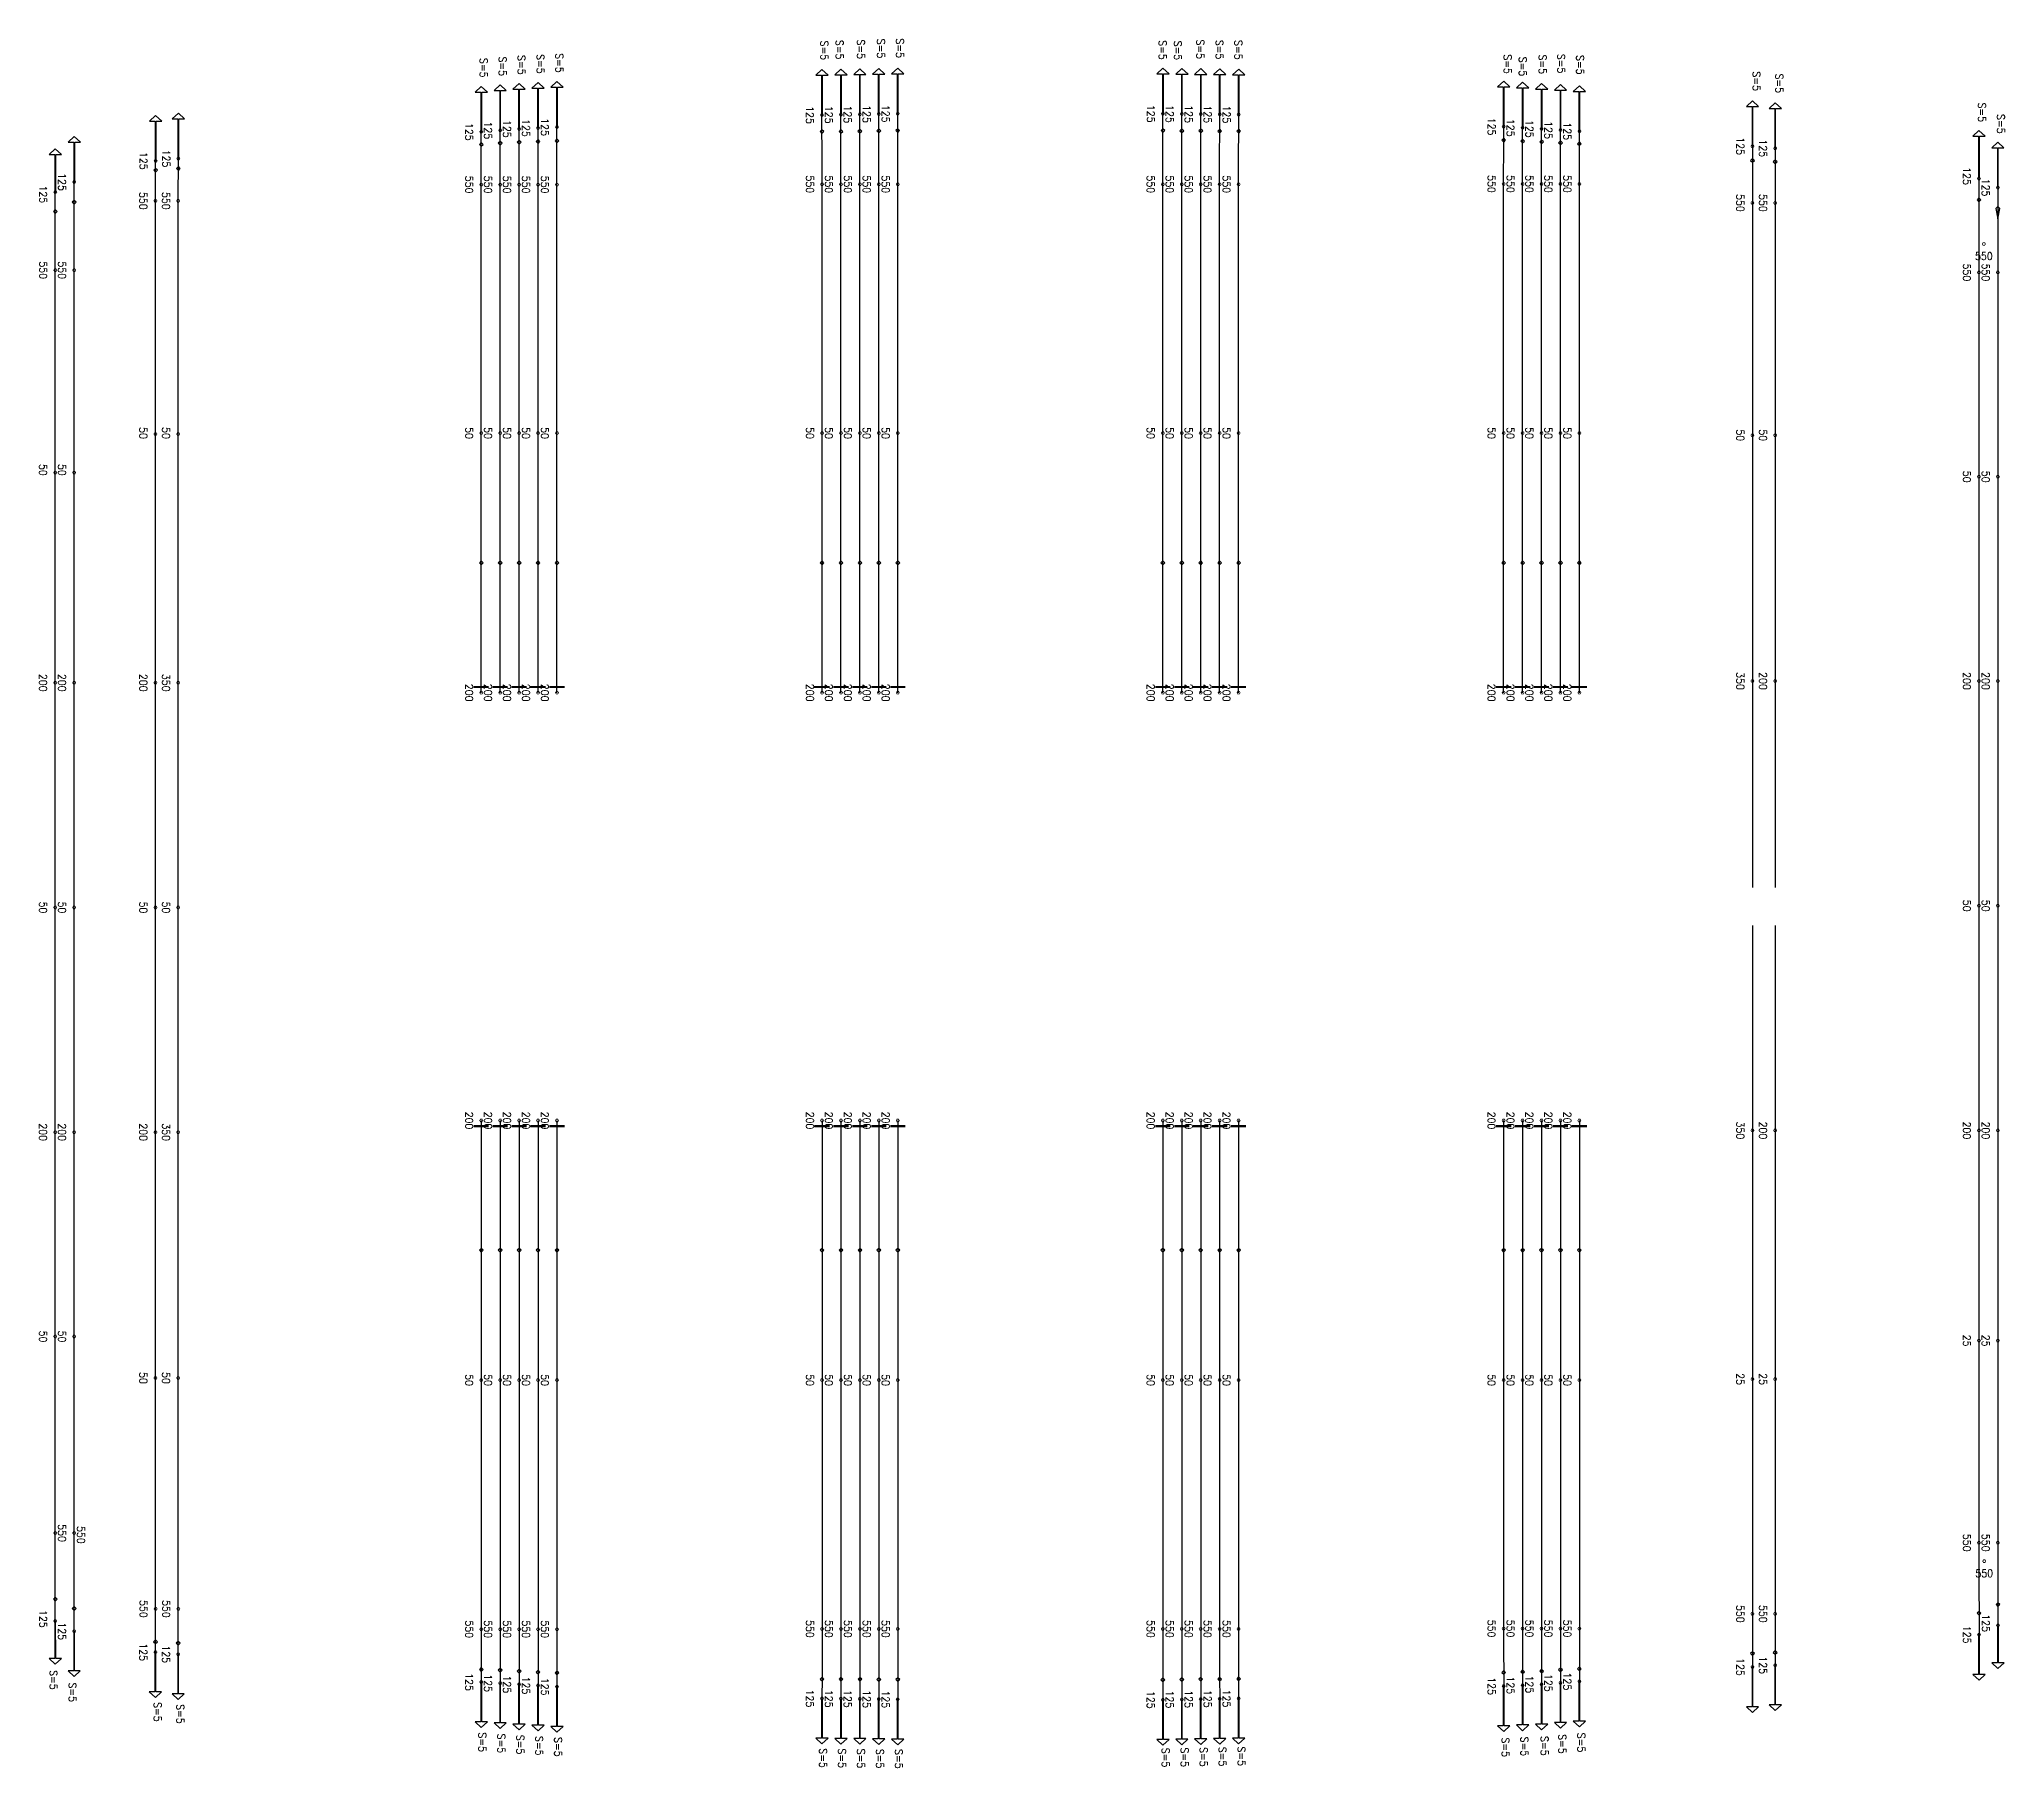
# Model space of a CAD drawing. Header units: millimetres. Extents: x -179076 to 505271, y -18667 to 119516.
# Drawn here: x 420380 to 472282, y 35257 to 80906 of the extents above; entities that cross this region are included whole.
import ezdxf

# ---------------------------------------------------------------- set-up
doc = ezdxf.new("R2010")
doc.units = ezdxf.units.MM
doc.layers.add('Current_plane_Tendon', color=7, linetype='Continuous', true_color=0xab0000)
doc.styles.get("Standard").update_dxf_attribs({"font": 'arial.ttf'})

# ---------------------------------------------------------------- blocks, each defined once
blk = doc.blocks.new('capY')
at = {"layer": 'Current_plane_Tendon', "color": 14, "linetype": 'Continuous', "true_color": 0xab0000}
for points in [[(18510, 2507), (18510, 3557), (18660, 3557), (18498, 3707), (18336, 3557), (18486, 3557), (18486, 2507)], [(19010, 2516), (19010, 3566), (19160, 3566), (18998, 3716), (18836, 3566), (18986, 3566), (18986, 2516)], [(19510, 2525), (19510, 3575), (19660, 3575), (19498, 3725), (19336, 3575), (19486, 3575), (19486, 2525)], [(20010, 2534), (20010, 3584), (20160, 3584), (19998, 3734), (19836, 3584), (19986, 3584), (19986, 2534)], [(20510, 2543), (20510, 3593), (20660, 3593), (20498, 3743), (20336, 3593), (20486, 3593), (20486, 2543)], [(27514, 2542), (27514, 3592), (27664, 3592), (27502, 3742), (27340, 3592), (27490, 3592), (27490, 2542)], [(28014, 2536), (28014, 3586), (28164, 3586), (28002, 3736), (27840, 3586), (27990, 3586), (27990, 2536)], [(28514, 2531), (28514, 3581), (28664, 3581), (28502, 3731), (28340, 3581), (28490, 3581), (28490, 2531)], [(29014, 2526), (29014, 3576), (29164, 3576), (29002, 3726), (28840, 3576), (28990, 3576), (28990, 2526)], [(29514, 2521), (29514, 3571), (29664, 3571), (29502, 3721), (29340, 3571), (29490, 3571), (29490, 2521)], [(9512, 2063), (9512, 3113), (9662, 3113), (9500, 3263), (9338, 3113), (9488, 3113), (9488, 2063)], [(10012, 2102), (10012, 3152), (10162, 3152), (10000, 3302), (9838, 3152), (9988, 3152), (9988, 2102)], [(10512, 2141), (10512, 3191), (10662, 3191), (10500, 3341), (10338, 3191), (10488, 3191), (10488, 2141)], [(11012, 2165), (11012, 3215), (11162, 3215), (11000, 3365), (10838, 3215), (10988, 3215), (10988, 2165)], [(11512, 2188), (11512, 3238), (11662, 3238), (11500, 3388), (11338, 3238), (11488, 3238), (11488, 2188)], [(36513, 2202), (36513, 3252), (36663, 3252), (36501, 3402), (36339, 3252), (36489, 3252), (36489, 2202)], [(37013, 2172), (37013, 3222), (37163, 3222), (37001, 3372), (36839, 3222), (36989, 3222), (36989, 2172)], [(37513, 2141), (37513, 3191), (37663, 3191), (37501, 3341), (37339, 3191), (37489, 3191), (37489, 2141)], [(38013, 2110), (38013, 3160), (38163, 3160), (38001, 3310), (37839, 3160), (37989, 3160), (37989, 2110)], [(38513, 2079), (38513, 3129), (38663, 3129), (38501, 3279), (38339, 3129), (38489, 3129), (38489, 2079)], [(-1736, 470), (-1737, 1463), (-1587, 1463), (-1749, 1613), (-1911, 1463), (-1761, 1463), (-1760, 470)], [(-1237, 738), (-1237, 1788), (-1087, 1788), (-1249, 1938), (-1411, 1788), (-1261, 1788), (-1261, 738)], [(9550, -9322), (9500, -9272), (9450, -9322), (9500, -9372), (9550, -9322)], [(10050, -9322), (10000, -9272), (9950, -9322), (10000, -9372), (10050, -9322)], [(10550, -9322), (10500, -9272), (10450, -9322), (10500, -9372), (10550, -9322)], [(11050, -9322), (11000, -9272), (10950, -9322), (11000, -9372), (11050, -9322)], [(11550, -9322), (11500, -9272), (11450, -9322), (11500, -9372), (11550, -9322)], [(18550, -9322), (18500, -9272), (18450, -9322), (18500, -9372), (18550, -9322)], [(19050, -9322), (19000, -9272), (18950, -9322), (19000, -9372), (19050, -9322)], [(19550, -9322), (19500, -9272), (19450, -9322), (19500, -9372), (19550, -9322)], [(20050, -9322), (20000, -9272), (19950, -9322), (20000, -9372), (20050, -9322)], [(20550, -9322), (20500, -9272), (20450, -9322), (20500, -9372), (20550, -9322)], [(27550, -9322), (27500, -9272), (27450, -9322), (27500, -9372), (27550, -9322)], [(28050, -9322), (28000, -9272), (27950, -9322), (28000, -9372), (28050, -9322)], [(28550, -9322), (28500, -9272), (28450, -9322), (28500, -9372), (28550, -9322)], [(29050, -9322), (29000, -9272), (28950, -9322), (29000, -9372), (29050, -9322)], [(29550, -9322), (29500, -9272), (29450, -9322), (29500, -9372), (29550, -9322)], [(36550, -9322), (36500, -9272), (36450, -9322), (36500, -9372), (36550, -9322)], [(37050, -9322), (37000, -9272), (36950, -9322), (37000, -9372), (37050, -9322)], [(37550, -9322), (37500, -9272), (37450, -9322), (37500, -9372), (37550, -9322)], [(38050, -9322), (38000, -9272), (37950, -9322), (38000, -9372), (38050, -9322)], [(38550, -9322), (38500, -9272), (38450, -9322), (38500, -9372), (38550, -9322)], [(9550, -27478), (9500, -27428), (9450, -27478), (9500, -27528), (9550, -27478)], [(10050, -27478), (10000, -27428), (9950, -27478), (10000, -27528), (10050, -27478)], [(10550, -27478), (10500, -27428), (10450, -27478), (10500, -27528), (10550, -27478)], [(11050, -27478), (11000, -27428), (10950, -27478), (11000, -27528), (11050, -27478)], [(11550, -27478), (11500, -27428), (11450, -27478), (11500, -27528), (11550, -27478)], [(18550, -27478), (18500, -27428), (18450, -27478), (18500, -27528), (18550, -27478)], [(19050, -27478), (19000, -27428), (18950, -27478), (19000, -27528), (19050, -27478)], [(19550, -27478), (19500, -27428), (19450, -27478), (19500, -27528), (19550, -27478)], [(20050, -27478), (20000, -27428), (19950, -27478), (20000, -27528), (20050, -27478)], [(20550, -27478), (20500, -27428), (20450, -27478), (20500, -27528), (20550, -27478)], [(27550, -27478), (27500, -27428), (27450, -27478), (27500, -27528), (27550, -27478)], [(28050, -27478), (28000, -27428), (27950, -27478), (28000, -27528), (28050, -27478)], [(28550, -27478), (28500, -27428), (28450, -27478), (28500, -27528), (28550, -27478)], [(29050, -27478), (29000, -27428), (28950, -27478), (29000, -27528), (29050, -27478)], [(29550, -27478), (29500, -27428), (29450, -27478), (29500, -27528), (29550, -27478)], [(36550, -27478), (36500, -27428), (36450, -27478), (36500, -27528), (36550, -27478)], [(37050, -27478), (37000, -27428), (36950, -27478), (37000, -27528), (37050, -27478)], [(37550, -27478), (37500, -27428), (37450, -27478), (37500, -27528), (37550, -27478)], [(38050, -27478), (38000, -27428), (37950, -27478), (38000, -27528), (38050, -27478)], [(38550, -27478), (38500, -27428), (38450, -27478), (38500, -27528), (38550, -27478)], [(884, -38091), (884, -39141), (734, -39141), (896, -39291), (1058, -39141), (908, -39141), (908, -38091)], [(1484, -38146), (1484, -39196), (1334, -39196), (1496, -39346), (1658, -39196), (1508, -39196), (1508, -38146)], [(9488, -38879), (9488, -39929), (9338, -39929), (9500, -40079), (9662, -39929), (9512, -39929), (9512, -38879)], [(9988, -38910), (9988, -39960), (9838, -39960), (10000, -40110), (10162, -39960), (10012, -39960), (10012, -38910)], [(37989, -38902), (37989, -39952), (37839, -39952), (38001, -40102), (38163, -39952), (38013, -39952), (38013, -38902)], [(38489, -38863), (38489, -39913), (38339, -39913), (38501, -40063), (38663, -39913), (38513, -39913), (38513, -38863)], [(10488, -38941), (10488, -39991), (10338, -39991), (10500, -40141), (10662, -39991), (10512, -39991), (10512, -38941)], [(10988, -38972), (10988, -40022), (10838, -40022), (11000, -40172), (11162, -40022), (11012, -40022), (11012, -38972)], [(11488, -39002), (11488, -40052), (11338, -40052), (11500, -40202), (11662, -40052), (11512, -40052), (11512, -39002)], [(18486, -39314), (18486, -40364), (18336, -40364), (18498, -40514), (18660, -40364), (18510, -40364), (18510, -39314)], [(18986, -39320), (18986, -40370), (18836, -40370), (18998, -40520), (19160, -40370), (19010, -40370), (19010, -39320)], [(19486, -39325), (19486, -40375), (19336, -40375), (19498, -40525), (19660, -40375), (19510, -40375), (19510, -39325)], [(19986, -39330), (19986, -40380), (19836, -40380), (19998, -40530), (20160, -40380), (20010, -40380), (20010, -39330)], [(20486, -39336), (20486, -40386), (20336, -40386), (20498, -40536), (20660, -40386), (20510, -40386), (20510, -39336)], [(27489, -39350), (27489, -40400), (27339, -40400), (27501, -40550), (27663, -40400), (27513, -40400), (27513, -39350)], [(27989, -39341), (27989, -40391), (27839, -40391), (28001, -40541), (28163, -40391), (28013, -40391), (28013, -39341)], [(28489, -39332), (28489, -40382), (28339, -40382), (28501, -40532), (28663, -40382), (28513, -40382), (28513, -39332)], [(28989, -39323), (28989, -40373), (28839, -40373), (29001, -40523), (29163, -40373), (29013, -40373), (29013, -39323)], [(29489, -39314), (29489, -40364), (29339, -40364), (29501, -40514), (29663, -40364), (29513, -40364), (29513, -39314)], [(36489, -38988), (36489, -40038), (36339, -40038), (36501, -40188), (36663, -40038), (36513, -40038), (36513, -38988)], [(36989, -38965), (36989, -40015), (36839, -40015), (37001, -40165), (37163, -40015), (37013, -40015), (37013, -38965)], [(37489, -38941), (37489, -39991), (37339, -39991), (37501, -40141), (37663, -39991), (37513, -39991), (37513, -38941)]]:
    blk.add_lwpolyline(points, close=True, dxfattribs=at)
for points, elevation in [([(43083, 1684), (43083, 2734), (43233, 2734), (43071, 2884), (42909, 2734), (43059, 2734), (43059, 1684)], -93), ([(43683, 1628), (43683, 2678), (43833, 2678), (43671, 2828), (43509, 2678), (43659, 2678), (43659, 1628)], -93), ([(913, 1297), (913, 2347), (1063, 2347), (901, 2497), (739, 2347), (889, 2347), (889, 1297)], -76), ([(1513, 1358), (1513, 2408), (1663, 2408), (1501, 2558), (1339, 2408), (1489, 2408), (1489, 1358)], -76), ([(18548, 2068), (18498, 2118), (18448, 2068), (18498, 2018), (18548, 2068)], 125), ([(19048, 2075), (18998, 2125), (18948, 2075), (18998, 2025), (19048, 2075)], 125), ([(19548, 2082), (19498, 2132), (19448, 2082), (19498, 2032), (19548, 2082)], 125), ([(20048, 2088), (19998, 2138), (19948, 2088), (19998, 2038), (20048, 2088)], 125), ([(20548, 2095), (20498, 2145), (20448, 2095), (20498, 2045), (20548, 2095)], 125), ([(27552, 2095), (27502, 2145), (27452, 2095), (27502, 2045), (27552, 2095)], 125), ([(28052, 2091), (28002, 2141), (27952, 2091), (28002, 2041), (28052, 2091)], 125), ([(28552, 2087), (28502, 2137), (28452, 2087), (28502, 2037), (28552, 2087)], 125), ([(29052, 2084), (29002, 2134), (28952, 2084), (29002, 2034), (29052, 2084)], 125), ([(29552, 2080), (29502, 2130), (29452, 2080), (29502, 2030), (29552, 2080)], 125), ([(49063, 828), (49063, 1945), (49213, 1945), (49051, 2095), (48889, 1945), (49039, 1945), (49039, 828)], -112), ([(9550, 1732), (9500, 1782), (9450, 1732), (9500, 1682), (9550, 1732)], 125), ([(10050, 1761), (10000, 1811), (9950, 1761), (10000, 1711), (10050, 1761)], 125), ([(10550, 1790), (10500, 1840), (10450, 1790), (10500, 1740), (10550, 1790)], 125), ([(11050, 1808), (11000, 1858), (10950, 1808), (11000, 1758), (11050, 1808)], 125), ([(11550, 1826), (11500, 1876), (11450, 1826), (11500, 1776), (11550, 1826)], 125), ([(36551, 1841), (36501, 1891), (36451, 1841), (36501, 1791), (36551, 1841)], 125), ([(37051, 1818), (37001, 1868), (36951, 1818), (37001, 1768), (37051, 1818)], 125), ([(37551, 1794), (37501, 1844), (37451, 1794), (37501, 1744), (37551, 1794)], 125), ([(38051, 1771), (38001, 1821), (37951, 1771), (38001, 1721), (38051, 1771)], 125), ([(38551, 1748), (38501, 1798), (38451, 1748), (38501, 1698), (38551, 1748)], 125), ([(49563, 591), (49563, 1641), (49713, 1641), (49551, 1791), (49389, 1641), (49539, 1641), (49539, 591)], -112), ([(951, 1047), (901, 1097), (851, 1047), (901, 997), (951, 1047)], 49), ([(1551, 1093), (1501, 1143), (1451, 1093), (1501, 1043), (1551, 1093)], 49), ([(43121, 1309), (43071, 1359), (43021, 1309), (43071, 1259), (43121, 1309)], 32), ([(43721, 1267), (43671, 1317), (43621, 1267), (43671, 1217), (43721, 1267)], 32), ([(-1699, -41), (-1749, 9), (-1799, -41), (-1749, -91), (-1699, -41)], 125), ([(-1199, 203), (-1249, 253), (-1299, 203), (-1249, 153), (-1199, 203)], 125), ([(49101, 265), (49051, 315), (49001, 265), (49051, 215), (49101, 265)], 13), ([(49601, 37), (49551, 87), (49501, 37), (49551, -235), (49601, 37)], 13), ([(-1700, -36693), (-1750, -36643), (-1800, -36693), (-1750, -36743), (-1700, -36693)], 12), ([(49603, -36836), (49553, -36786), (49503, -36836), (49553, -36886), (49603, -36836)], 13), ([(-1763, -37268), (-1762, -38262), (-1912, -38262), (-1750, -38412), (-1588, -38262), (-1738, -38262), (-1739, -37268)], -113), ([(-1200, -36937), (-1250, -36887), (-1300, -36937), (-1250, -36987), (-1200, -36937)], 12), ([(49103, -37064), (49053, -37014), (49003, -37064), (49053, -37114), (49103, -37064)], 13), ([(-1262, -37538), (-1262, -38588), (-1412, -38588), (-1250, -38738), (-1088, -38588), (-1238, -38588), (-1238, -37538)], -113), ([(946, -37815), (896, -37765), (846, -37815), (896, -37865), (946, -37815)], 125), ([(1546, -37856), (1496, -37806), (1446, -37856), (1496, -37906), (1546, -37856)], 125), ([(49041, -37628), (49041, -38678), (48891, -38678), (49053, -38828), (49215, -38678), (49065, -38678), (49065, -37628)], -112), ([(49542, -37383), (49541, -38374), (49391, -38374), (49553, -38524), (49715, -38374), (49565, -38374), (49566, -37383)], -112), ([(43121, -38131), (43071, -38081), (43021, -38131), (43071, -38181), (43121, -38131)], 34), ([(43721, -38097), (43671, -38047), (43621, -38097), (43671, -38147), (43721, -38097)], 34), ([(9550, -38548), (9500, -38498), (9450, -38548), (9500, -38598), (9550, -38548)], 125), ([(10050, -38571), (10000, -38521), (9950, -38571), (10000, -38621), (10050, -38571)], 125), ([(10550, -38594), (10500, -38544), (10450, -38594), (10500, -38644), (10550, -38594)], 125), ([(11050, -38618), (11000, -38568), (10950, -38618), (11000, -38668), (11050, -38618)], 125), ([(11550, -38641), (11500, -38591), (11450, -38641), (11500, -38691), (11550, -38641)], 125), ([(18550, -38801), (18500, -38751), (18450, -38801), (18500, -38851), (18550, -38801)], 125), ([(19050, -38805), (19000, -38755), (18950, -38805), (19000, -38855), (19050, -38805)], 125), ([(19550, -38809), (19500, -38759), (19450, -38809), (19500, -38859), (19550, -38809)], 125), ([(20050, -38813), (20000, -38763), (19950, -38813), (20000, -38863), (20050, -38813)], 125), ([(20550, -38817), (20500, -38767), (20450, -38817), (20500, -38867), (20550, -38817)], 125), ([(27550, -38822), (27500, -38772), (27450, -38822), (27500, -38872), (27550, -38822)], 125), ([(28050, -38815), (28000, -38765), (27950, -38815), (28000, -38865), (28050, -38815)], 125), ([(28550, -38809), (28500, -38759), (28450, -38809), (28500, -38859), (28550, -38809)], 125), ([(29050, -38802), (29000, -38752), (28950, -38802), (29000, -38852), (29050, -38802)], 125), ([(29550, -38795), (29500, -38745), (29450, -38795), (29500, -38845), (29550, -38795)], 125), ([(36551, -38626), (36501, -38576), (36451, -38626), (36501, -38676), (36551, -38626)], 125), ([(37051, -38608), (37001, -38558), (36951, -38608), (37001, -38658), (37051, -38608)], 125), ([(37551, -38590), (37501, -38540), (37451, -38590), (37501, -38640), (37551, -38590)], 125), ([(38051, -38561), (38001, -38511), (37951, -38561), (38001, -38611), (38051, -38561)], 125), ([(38551, -38532), (38501, -38482), (38451, -38532), (38501, -38582), (38551, -38532)], 125), ([(43059, -38482), (43059, -39532), (42909, -39532), (43071, -39682), (43233, -39532), (43083, -39532), (43083, -38482)], -91), ([(43659, -38436), (43659, -39486), (43509, -39486), (43671, -39636), (43833, -39486), (43683, -39486), (43683, -38436)], -91)]:
    blk.add_lwpolyline(points, close=True, dxfattribs=dict(at, elevation=elevation))
for points in [[(9540, 2063, 20, 20, 0), (9520, 2098, 20, 20, 0), (9480, 2098, 20, 20, 0), (9460, 2063, 20, 20, 0), (9480, 2029, 20, 20, 0), (9520, 2029, 20, 20, 0)], [(10040, 2102, 20, 20, 0), (10020, 2137, 20, 20, 0), (9980, 2137, 20, 20, 0), (9960, 2102, 20, 20, 0), (9980, 2067, 20, 20, 0), (10020, 2067, 20, 20, 0)], [(10540, 2141, 20, 20, 0), (10520, 2175, 20, 20, 0), (10480, 2175, 20, 20, 0), (10460, 2141, 20, 20, 0), (10480, 2106, 20, 20, 0), (10520, 2106, 20, 20, 0)], [(11040, 2165, 20, 20, 0), (11020, 2199, 20, 20, 0), (10980, 2199, 20, 20, 0), (10960, 2165, 20, 20, 0), (10980, 2130, 20, 20, 0), (11020, 2130, 20, 20, 0)], [(11540, 2188, 20, 20, 0), (11520, 2223, 20, 20, 0), (11480, 2223, 20, 20, 0), (11460, 2188, 20, 20, 0), (11480, 2154, 20, 20, 0), (11520, 2154, 20, 20, 0)], [(18538, 2507, 20, 20, 0), (18518, 2542, 20, 20, 0), (18478, 2542, 20, 20, 0), (18458, 2507, 20, 20, 0), (18478, 2472, 20, 20, 0), (18518, 2472, 20, 20, 0)], [(19038, 2516, 20, 20, 0), (19018, 2551, 20, 20, 0), (18978, 2551, 20, 20, 0), (18958, 2516, 20, 20, 0), (18978, 2482, 20, 20, 0), (19018, 2482, 20, 20, 0)], [(19538, 2525, 20, 20, 0), (19518, 2560, 20, 20, 0), (19478, 2560, 20, 20, 0), (19458, 2525, 20, 20, 0), (19478, 2491, 20, 20, 0), (19518, 2491, 20, 20, 0)], [(20038, 2534, 20, 20, 0), (20018, 2569, 20, 20, 0), (19978, 2569, 20, 20, 0), (19958, 2534, 20, 20, 0), (19978, 2500, 20, 20, 0), (20018, 2500, 20, 20, 0)], [(20538, 2543, 20, 20, 0), (20518, 2578, 20, 20, 0), (20478, 2578, 20, 20, 0), (20458, 2543, 20, 20, 0), (20478, 2509, 20, 20, 0), (20518, 2509, 20, 20, 0)], [(27542, 2542, 20, 20, 0), (27522, 2576, 20, 20, 0), (27482, 2576, 20, 20, 0), (27462, 2542, 20, 20, 0), (27482, 2507, 20, 20, 0), (27522, 2507, 20, 20, 0)], [(28042, 2536, 20, 20, 0), (28022, 2571, 20, 20, 0), (27982, 2571, 20, 20, 0), (27962, 2536, 20, 20, 0), (27982, 2502, 20, 20, 0), (28022, 2502, 20, 20, 0)], [(28542, 2531, 20, 20, 0), (28522, 2566, 20, 20, 0), (28482, 2566, 20, 20, 0), (28462, 2531, 20, 20, 0), (28482, 2497, 20, 20, 0), (28522, 2497, 20, 20, 0)], [(29042, 2526, 20, 20, 0), (29022, 2561, 20, 20, 0), (28982, 2561, 20, 20, 0), (28962, 2526, 20, 20, 0), (28982, 2491, 20, 20, 0), (29022, 2491, 20, 20, 0)], [(29542, 2521, 20, 20, 0), (29522, 2555, 20, 20, 0), (29482, 2555, 20, 20, 0), (29462, 2521, 20, 20, 0), (29482, 2486, 20, 20, 0), (29522, 2486, 20, 20, 0)], [(36541, 2202, 20, 20, 0), (36521, 2237, 20, 20, 0), (36481, 2237, 20, 20, 0), (36461, 2202, 20, 20, 0), (36481, 2168, 20, 20, 0), (36521, 2168, 20, 20, 0)], [(37041, 2172, 20, 20, 0), (37021, 2206, 20, 20, 0), (36981, 2206, 20, 20, 0), (36961, 2172, 20, 20, 0), (36981, 2137, 20, 20, 0), (37021, 2137, 20, 20, 0)], [(37541, 2141, 20, 20, 0), (37521, 2175, 20, 20, 0), (37481, 2175, 20, 20, 0), (37461, 2141, 20, 20, 0), (37481, 2106, 20, 20, 0), (37521, 2106, 20, 20, 0)], [(38041, 2110, 20, 20, 0), (38021, 2145, 20, 20, 0), (37981, 2145, 20, 20, 0), (37961, 2110, 20, 20, 0), (37981, 2075, 20, 20, 0), (38021, 2075, 20, 20, 0)], [(38541, 2079, 20, 20, 0), (38521, 2114, 20, 20, 0), (38481, 2114, 20, 20, 0), (38461, 2079, 20, 20, 0), (38481, 2044, 20, 20, 0), (38521, 2044, 20, 20, 0)], [(-1209, 738, 20, 20, 0), (-1229, 773, 20, 20, 0), (-1269, 773, 20, 20, 0), (-1289, 738, 20, 20, 0), (-1269, 703, 20, 20, 0), (-1229, 703, 20, 20, 0)], [(-1708, 470, 20, 20, 0), (-1728, 504, 20, 20, 0), (-1768, 504, 20, 20, 0), (-1788, 470, 20, 20, 0), (-1768, 435, 20, 20, 0), (-1728, 435, 20, 20, 0)], [(936, -38091, 20, 20, 0), (916, -38056, 20, 20, 0), (876, -38056, 20, 20, 0), (856, -38091, 20, 20, 0), (876, -38125, 20, 20, 0), (916, -38125, 20, 20, 0)], [(1536, -38146, 20, 20, 0), (1516, -38111, 20, 20, 0), (1476, -38111, 20, 20, 0), (1456, -38146, 20, 20, 0), (1476, -38181, 20, 20, 0), (1516, -38181, 20, 20, 0)], [(9540, -38879, 20, 20, 0), (9520, -38844, 20, 20, 0), (9480, -38844, 20, 20, 0), (9460, -38879, 20, 20, 0), (9480, -38914, 20, 20, 0), (9520, -38914, 20, 20, 0)], [(10040, -38910, 20, 20, 0), (10020, -38875, 20, 20, 0), (9980, -38875, 20, 20, 0), (9960, -38910, 20, 20, 0), (9980, -38945, 20, 20, 0), (10020, -38945, 20, 20, 0)], [(10540, -38941, 20, 20, 0), (10520, -38906, 20, 20, 0), (10480, -38906, 20, 20, 0), (10460, -38941, 20, 20, 0), (10480, -38975, 20, 20, 0), (10520, -38975, 20, 20, 0)], [(37041, -38965, 20, 20, 0), (37021, -38930, 20, 20, 0), (36981, -38930, 20, 20, 0), (36961, -38965, 20, 20, 0), (36981, -38999, 20, 20, 0), (37021, -38999, 20, 20, 0)], [(37541, -38941, 20, 20, 0), (37521, -38906, 20, 20, 0), (37481, -38906, 20, 20, 0), (37461, -38941, 20, 20, 0), (37481, -38975, 20, 20, 0), (37521, -38975, 20, 20, 0)], [(38041, -38902, 20, 20, 0), (38021, -38867, 20, 20, 0), (37981, -38867, 20, 20, 0), (37961, -38902, 20, 20, 0), (37981, -38937, 20, 20, 0), (38021, -38937, 20, 20, 0)], [(38541, -38863, 20, 20, 0), (38521, -38829, 20, 20, 0), (38481, -38829, 20, 20, 0), (38461, -38863, 20, 20, 0), (38481, -38898, 20, 20, 0), (38521, -38898, 20, 20, 0)], [(11040, -38972, 20, 20, 0), (11020, -38937, 20, 20, 0), (10980, -38937, 20, 20, 0), (10960, -38972, 20, 20, 0), (10980, -39006, 20, 20, 0), (11020, -39006, 20, 20, 0)], [(11540, -39002, 20, 20, 0), (11520, -38968, 20, 20, 0), (11480, -38968, 20, 20, 0), (11460, -39002, 20, 20, 0), (11480, -39037, 20, 20, 0), (11520, -39037, 20, 20, 0)], [(18538, -39314, 20, 20, 0), (18518, -39280, 20, 20, 0), (18478, -39280, 20, 20, 0), (18458, -39314, 20, 20, 0), (18478, -39349, 20, 20, 0), (18518, -39349, 20, 20, 0)], [(19038, -39320, 20, 20, 0), (19018, -39285, 20, 20, 0), (18978, -39285, 20, 20, 0), (18958, -39320, 20, 20, 0), (18978, -39354, 20, 20, 0), (19018, -39354, 20, 20, 0)], [(19538, -39325, 20, 20, 0), (19518, -39290, 20, 20, 0), (19478, -39290, 20, 20, 0), (19458, -39325, 20, 20, 0), (19478, -39360, 20, 20, 0), (19518, -39360, 20, 20, 0)], [(20038, -39330, 20, 20, 0), (20018, -39296, 20, 20, 0), (19978, -39296, 20, 20, 0), (19958, -39330, 20, 20, 0), (19978, -39365, 20, 20, 0), (20018, -39365, 20, 20, 0)], [(20538, -39336, 20, 20, 0), (20518, -39301, 20, 20, 0), (20478, -39301, 20, 20, 0), (20458, -39336, 20, 20, 0), (20478, -39370, 20, 20, 0), (20518, -39370, 20, 20, 0)], [(27541, -39350, 20, 20, 0), (27521, -39316, 20, 20, 0), (27481, -39316, 20, 20, 0), (27461, -39350, 20, 20, 0), (27481, -39385, 20, 20, 0), (27521, -39385, 20, 20, 0)], [(28041, -39341, 20, 20, 0), (28021, -39307, 20, 20, 0), (27981, -39307, 20, 20, 0), (27961, -39341, 20, 20, 0), (27981, -39376, 20, 20, 0), (28021, -39376, 20, 20, 0)], [(28541, -39332, 20, 20, 0), (28521, -39298, 20, 20, 0), (28481, -39298, 20, 20, 0), (28461, -39332, 20, 20, 0), (28481, -39367, 20, 20, 0), (28521, -39367, 20, 20, 0)], [(29041, -39323, 20, 20, 0), (29021, -39289, 20, 20, 0), (28981, -39289, 20, 20, 0), (28961, -39323, 20, 20, 0), (28981, -39358, 20, 20, 0), (29021, -39358, 20, 20, 0)], [(29541, -39314, 20, 20, 0), (29521, -39279, 20, 20, 0), (29481, -39279, 20, 20, 0), (29461, -39314, 20, 20, 0), (29481, -39349, 20, 20, 0), (29521, -39349, 20, 20, 0)], [(36541, -38988, 20, 20, 0), (36521, -38954, 20, 20, 0), (36481, -38954, 20, 20, 0), (36461, -38988, 20, 20, 0), (36481, -39023, 20, 20, 0), (36521, -39023, 20, 20, 0)]]:
    blk.add_lwpolyline(points, format="xyseb", close=True, dxfattribs=at)
for points, elevation in [([(43111, 1684, 20, 20, 0), (43091, 1718, 20, 20, 0), (43051, 1718, 20, 20, 0), (43031, 1684, 20, 20, 0), (43051, 1649, 20, 20, 0), (43091, 1649, 20, 20, 0)], -93), ([(43711, 1628, 20, 20, 0), (43691, 1663, 20, 20, 0), (43651, 1663, 20, 20, 0), (43631, 1628, 20, 20, 0), (43651, 1594, 20, 20, 0), (43691, 1594, 20, 20, 0)], -93), ([(941, 1297, 20, 20, 0), (921, 1331, 20, 20, 0), (881, 1331, 20, 20, 0), (861, 1297, 20, 20, 0), (881, 1262, 20, 20, 0), (921, 1262, 20, 20, 0)], -76), ([(1541, 1358, 20, 20, 0), (1521, 1392, 20, 20, 0), (1481, 1392, 20, 20, 0), (1461, 1358, 20, 20, 0), (1481, 1323, 20, 20, 0), (1521, 1323, 20, 20, 0)], -76), ([(9540, 668, 20, 20, 0), (9520, 703, 20, 20, 0), (9480, 703, 20, 20, 0), (9460, 668, 20, 20, 0), (9480, 633, 20, 20, 0), (9520, 633, 20, 20, 0)], 75), ([(10040, 668, 20, 20, 0), (10020, 703, 20, 20, 0), (9980, 703, 20, 20, 0), (9960, 668, 20, 20, 0), (9980, 633, 20, 20, 0), (10020, 633, 20, 20, 0)], 75), ([(10540, 668, 20, 20, 0), (10520, 703, 20, 20, 0), (10480, 703, 20, 20, 0), (10460, 668, 20, 20, 0), (10480, 633, 20, 20, 0), (10520, 633, 20, 20, 0)], 75), ([(11040, 668, 20, 20, 0), (11020, 703, 20, 20, 0), (10980, 703, 20, 20, 0), (10960, 668, 20, 20, 0), (10980, 633, 20, 20, 0), (11020, 633, 20, 20, 0)], 75), ([(11540, 668, 20, 20, 0), (11520, 703, 20, 20, 0), (11480, 703, 20, 20, 0), (11460, 668, 20, 20, 0), (11480, 633, 20, 20, 0), (11520, 633, 20, 20, 0)], 75), ([(18540, 677, 20, 20, 0), (18520, 712, 20, 20, 0), (18480, 712, 20, 20, 0), (18460, 677, 20, 20, 0), (18480, 643, 20, 20, 0), (18520, 643, 20, 20, 0)], 75), ([(19040, 677, 20, 20, 0), (19020, 712, 20, 20, 0), (18980, 712, 20, 20, 0), (18960, 677, 20, 20, 0), (18980, 643, 20, 20, 0), (19020, 643, 20, 20, 0)], 75), ([(19540, 677, 20, 20, 0), (19520, 712, 20, 20, 0), (19480, 712, 20, 20, 0), (19460, 677, 20, 20, 0), (19480, 643, 20, 20, 0), (19520, 643, 20, 20, 0)], 75), ([(20040, 677, 20, 20, 0), (20020, 712, 20, 20, 0), (19980, 712, 20, 20, 0), (19960, 677, 20, 20, 0), (19980, 643, 20, 20, 0), (20020, 643, 20, 20, 0)], 75), ([(20540, 677, 20, 20, 0), (20520, 712, 20, 20, 0), (20480, 712, 20, 20, 0), (20460, 677, 20, 20, 0), (20480, 643, 20, 20, 0), (20520, 643, 20, 20, 0)], 75), ([(27540, 677, 20, 20, 0), (27520, 712, 20, 20, 0), (27480, 712, 20, 20, 0), (27460, 677, 20, 20, 0), (27480, 643, 20, 20, 0), (27520, 643, 20, 20, 0)], 75), ([(28040, 677, 20, 20, 0), (28020, 712, 20, 20, 0), (27980, 712, 20, 20, 0), (27960, 677, 20, 20, 0), (27980, 643, 20, 20, 0), (28020, 643, 20, 20, 0)], 75), ([(28540, 677, 20, 20, 0), (28520, 712, 20, 20, 0), (28480, 712, 20, 20, 0), (28460, 677, 20, 20, 0), (28480, 643, 20, 20, 0), (28520, 643, 20, 20, 0)], 75), ([(29040, 677, 20, 20, 0), (29020, 712, 20, 20, 0), (28980, 712, 20, 20, 0), (28960, 677, 20, 20, 0), (28980, 643, 20, 20, 0), (29020, 643, 20, 20, 0)], 75), ([(29540, 677, 20, 20, 0), (29520, 712, 20, 20, 0), (29480, 712, 20, 20, 0), (29460, 677, 20, 20, 0), (29480, 643, 20, 20, 0), (29520, 643, 20, 20, 0)], 75), ([(36540, 686, 20, 20, 0), (36520, 720, 20, 20, 0), (36480, 720, 20, 20, 0), (36460, 686, 20, 20, 0), (36480, 651, 20, 20, 0), (36520, 651, 20, 20, 0)], 75), ([(37040, 686, 20, 20, 0), (37020, 720, 20, 20, 0), (36980, 720, 20, 20, 0), (36960, 686, 20, 20, 0), (36980, 651, 20, 20, 0), (37020, 651, 20, 20, 0)], 75), ([(37540, 686, 20, 20, 0), (37520, 720, 20, 20, 0), (37480, 720, 20, 20, 0), (37460, 686, 20, 20, 0), (37480, 651, 20, 20, 0), (37520, 651, 20, 20, 0)], 75), ([(38040, 686, 20, 20, 0), (38020, 720, 20, 20, 0), (37980, 720, 20, 20, 0), (37960, 686, 20, 20, 0), (37980, 651, 20, 20, 0), (38020, 651, 20, 20, 0)], 75), ([(38540, 686, 20, 20, 0), (38520, 720, 20, 20, 0), (38480, 720, 20, 20, 0), (38460, 686, 20, 20, 0), (38480, 651, 20, 20, 0), (38520, 651, 20, 20, 0)], 75), ([(49091, 828, 20, 20, 0), (49071, 863, 20, 20, 0), (49031, 863, 20, 20, 0), (49011, 828, 20, 20, 0), (49031, 794, 20, 20, 0), (49071, 794, 20, 20, 0)], -112), ([(49591, 591, 20, 20, 0), (49571, 626, 20, 20, 0), (49531, 626, 20, 20, 0), (49511, 591, 20, 20, 0), (49531, 556, 20, 20, 0), (49571, 556, 20, 20, 0)], -112), ([(936, 240, 20, 20, 0), (916, 275, 20, 20, 0), (876, 275, 20, 20, 0), (856, 240, 20, 20, 0), (876, 205, 20, 20, 0), (916, 205, 20, 20, 0)], -1), ([(1536, 240, 20, 20, 0), (1516, 275, 20, 20, 0), (1476, 275, 20, 20, 0), (1456, 240, 20, 20, 0), (1476, 205, 20, 20, 0), (1516, 205, 20, 20, 0)], -1), ([(43110, 185, 20, 20, 0), (43090, 219, 20, 20, 0), (43050, 219, 20, 20, 0), (43030, 185, 20, 20, 0), (43050, 150, 20, 20, 0), (43090, 150, 20, 20, 0)], -18), ([(43710, 185, 20, 20, 0), (43690, 219, 20, 20, 0), (43650, 219, 20, 20, 0), (43630, 185, 20, 20, 0), (43650, 150, 20, 20, 0), (43690, 150, 20, 20, 0)], -18), ([(49222, -900, 20, 20, 0), (49202, -865, 20, 20, 0), (49162, -865, 20, 20, 0), (49142, -900, 20, 20, 0), (49162, -934, 20, 20, 0), (49202, -934, 20, 20, 0)], -50), ([(-1710, -1592, 20, 20, 0), (-1730, -1557, 20, 20, 0), (-1770, -1557, 20, 20, 0), (-1790, -1592, 20, 20, 0), (-1770, -1626, 20, 20, 0), (-1730, -1626, 20, 20, 0)], 75), ([(-1210, -1592, 20, 20, 0), (-1230, -1557, 20, 20, 0), (-1270, -1557, 20, 20, 0), (-1290, -1592, 20, 20, 0), (-1270, -1626, 20, 20, 0), (-1230, -1626, 20, 20, 0)], 75), ([(49091, -1650, 20, 20, 0), (49071, -1616, 20, 20, 0), (49031, -1616, 20, 20, 0), (49011, -1650, 20, 20, 0), (49031, -1685, 20, 20, 0), (49071, -1685, 20, 20, 0)], -50), ([(49591, -1650, 20, 20, 0), (49571, -1616, 20, 20, 0), (49531, -1616, 20, 20, 0), (49511, -1650, 20, 20, 0), (49531, -1685, 20, 20, 0), (49571, -1685, 20, 20, 0)], -50), ([(936, -5920, 20, 20, 0), (916, -5885, 20, 20, 0), (876, -5885, 20, 20, 0), (856, -5920, 20, 20, 0), (876, -5954, 20, 20, 0), (916, -5954, 20, 20, 0)], -225), ([(1536, -5920, 20, 20, 0), (1516, -5885, 20, 20, 0), (1476, -5885, 20, 20, 0), (1456, -5920, 20, 20, 0), (1476, -5954, 20, 20, 0), (1516, -5954, 20, 20, 0)], -225), ([(9540, -5894, 20, 20, 0), (9520, -5860, 20, 20, 0), (9480, -5860, 20, 20, 0), (9460, -5894, 20, 20, 0), (9480, -5929, 20, 20, 0), (9520, -5929, 20, 20, 0)], -350), ([(10040, -5894, 20, 20, 0), (10020, -5860, 20, 20, 0), (9980, -5860, 20, 20, 0), (9960, -5894, 20, 20, 0), (9980, -5929, 20, 20, 0), (10020, -5929, 20, 20, 0)], -350), ([(10540, -5894, 20, 20, 0), (10520, -5860, 20, 20, 0), (10480, -5860, 20, 20, 0), (10460, -5894, 20, 20, 0), (10480, -5929, 20, 20, 0), (10520, -5929, 20, 20, 0)], -350), ([(11040, -5894, 20, 20, 0), (11020, -5860, 20, 20, 0), (10980, -5860, 20, 20, 0), (10960, -5894, 20, 20, 0), (10980, -5929, 20, 20, 0), (11020, -5929, 20, 20, 0)], -350), ([(11540, -5894, 20, 20, 0), (11520, -5860, 20, 20, 0), (11480, -5860, 20, 20, 0), (11460, -5894, 20, 20, 0), (11480, -5929, 20, 20, 0), (11520, -5929, 20, 20, 0)], -350), ([(18540, -5894, 20, 20, 0), (18520, -5860, 20, 20, 0), (18480, -5860, 20, 20, 0), (18460, -5894, 20, 20, 0), (18480, -5929, 20, 20, 0), (18520, -5929, 20, 20, 0)], -350), ([(19040, -5894, 20, 20, 0), (19020, -5860, 20, 20, 0), (18980, -5860, 20, 20, 0), (18960, -5894, 20, 20, 0), (18980, -5929, 20, 20, 0), (19020, -5929, 20, 20, 0)], -350), ([(19540, -5894, 20, 20, 0), (19520, -5860, 20, 20, 0), (19480, -5860, 20, 20, 0), (19460, -5894, 20, 20, 0), (19480, -5929, 20, 20, 0), (19520, -5929, 20, 20, 0)], -350), ([(20040, -5894, 20, 20, 0), (20020, -5860, 20, 20, 0), (19980, -5860, 20, 20, 0), (19960, -5894, 20, 20, 0), (19980, -5929, 20, 20, 0), (20020, -5929, 20, 20, 0)], -350), ([(20540, -5894, 20, 20, 0), (20520, -5860, 20, 20, 0), (20480, -5860, 20, 20, 0), (20460, -5894, 20, 20, 0), (20480, -5929, 20, 20, 0), (20520, -5929, 20, 20, 0)], -350), ([(27540, -5894, 20, 20, 0), (27520, -5860, 20, 20, 0), (27480, -5860, 20, 20, 0), (27460, -5894, 20, 20, 0), (27480, -5929, 20, 20, 0), (27520, -5929, 20, 20, 0)], -350), ([(28040, -5894, 20, 20, 0), (28020, -5860, 20, 20, 0), (27980, -5860, 20, 20, 0), (27960, -5894, 20, 20, 0), (27980, -5929, 20, 20, 0), (28020, -5929, 20, 20, 0)], -350), ([(28540, -5894, 20, 20, 0), (28520, -5860, 20, 20, 0), (28480, -5860, 20, 20, 0), (28460, -5894, 20, 20, 0), (28480, -5929, 20, 20, 0), (28520, -5929, 20, 20, 0)], -350), ([(29040, -5894, 20, 20, 0), (29020, -5860, 20, 20, 0), (28980, -5860, 20, 20, 0), (28960, -5894, 20, 20, 0), (28980, -5929, 20, 20, 0), (29020, -5929, 20, 20, 0)], -350), ([(29540, -5894, 20, 20, 0), (29520, -5860, 20, 20, 0), (29480, -5860, 20, 20, 0), (29460, -5894, 20, 20, 0), (29480, -5929, 20, 20, 0), (29520, -5929, 20, 20, 0)], -350), ([(36540, -5894, 20, 20, 0), (36520, -5860, 20, 20, 0), (36480, -5860, 20, 20, 0), (36460, -5894, 20, 20, 0), (36480, -5929, 20, 20, 0), (36520, -5929, 20, 20, 0)], -350), ([(37040, -5894, 20, 20, 0), (37020, -5860, 20, 20, 0), (36980, -5860, 20, 20, 0), (36960, -5894, 20, 20, 0), (36980, -5929, 20, 20, 0), (37020, -5929, 20, 20, 0)], -350), ([(37540, -5894, 20, 20, 0), (37520, -5860, 20, 20, 0), (37480, -5860, 20, 20, 0), (37460, -5894, 20, 20, 0), (37480, -5929, 20, 20, 0), (37520, -5929, 20, 20, 0)], -350), ([(38040, -5894, 20, 20, 0), (38020, -5860, 20, 20, 0), (37980, -5860, 20, 20, 0), (37960, -5894, 20, 20, 0), (37980, -5929, 20, 20, 0), (38020, -5929, 20, 20, 0)], -350), ([(38540, -5894, 20, 20, 0), (38520, -5860, 20, 20, 0), (38480, -5860, 20, 20, 0), (38460, -5894, 20, 20, 0), (38480, -5929, 20, 20, 0), (38520, -5929, 20, 20, 0)], -350), ([(43110, -5951, 20, 20, 0), (43090, -5916, 20, 20, 0), (43050, -5916, 20, 20, 0), (43030, -5951, 20, 20, 0), (43050, -5985, 20, 20, 0), (43090, -5985, 20, 20, 0)], -200), ([(43710, -5951, 20, 20, 0), (43690, -5916, 20, 20, 0), (43650, -5916, 20, 20, 0), (43630, -5951, 20, 20, 0), (43650, -5985, 20, 20, 0), (43690, -5985, 20, 20, 0)], -200), ([(-1711, -6938, 20, 20, 0), (-1731, -6903, 20, 20, 0), (-1771, -6903, 20, 20, 0), (-1791, -6938, 20, 20, 0), (-1771, -6972, 20, 20, 0), (-1731, -6972, 20, 20, 0)], -225), ([(-1211, -6938, 20, 20, 0), (-1231, -6903, 20, 20, 0), (-1271, -6903, 20, 20, 0), (-1291, -6938, 20, 20, 0), (-1271, -6972, 20, 20, 0), (-1231, -6972, 20, 20, 0)], -225), ([(49091, -7046, 20, 20, 0), (49071, -7011, 20, 20, 0), (49031, -7011, 20, 20, 0), (49011, -7046, 20, 20, 0), (49031, -7081, 20, 20, 0), (49071, -7081, 20, 20, 0)], -200), ([(49591, -7046, 20, 20, 0), (49571, -7011, 20, 20, 0), (49531, -7011, 20, 20, 0), (49511, -7046, 20, 20, 0), (49531, -7081, 20, 20, 0), (49571, -7081, 20, 20, 0)], -200), ([(-1711, -12488, 20, 20, 0), (-1731, -12453, 20, 20, 0), (-1771, -12453, 20, 20, 0), (-1791, -12488, 20, 20, 0), (-1771, -12522, 20, 20, 0), (-1731, -12522, 20, 20, 0)], -50), ([(-1211, -12488, 20, 20, 0), (-1231, -12453, 20, 20, 0), (-1271, -12453, 20, 20, 0), (-1291, -12488, 20, 20, 0), (-1271, -12522, 20, 20, 0), (-1231, -12522, 20, 20, 0)], -50), ([(936, -12488, 20, 20, 0), (916, -12453, 20, 20, 0), (876, -12453, 20, 20, 0), (856, -12488, 20, 20, 0), (876, -12522, 20, 20, 0), (916, -12522, 20, 20, 0)], -50), ([(1536, -12488, 20, 20, 0), (1516, -12453, 20, 20, 0), (1476, -12453, 20, 20, 0), (1456, -12488, 20, 20, 0), (1476, -12522, 20, 20, 0), (1516, -12522, 20, 20, 0)], -50), ([(43110, -12442, 20, 20, 0), (43090, -12407, 20, 20, 0), (43050, -12407, 20, 20, 0), (43030, -12442, 20, 20, 0), (43050, -12476, 20, 20, 0), (43090, -12476, 20, 20, 0)], -50), ([(43710, -12442, 20, 20, 0), (43690, -12407, 20, 20, 0), (43650, -12407, 20, 20, 0), (43630, -12442, 20, 20, 0), (43650, -12476, 20, 20, 0), (43690, -12476, 20, 20, 0)], -50), ([(49091, -12442, 20, 20, 0), (49071, -12407, 20, 20, 0), (49031, -12407, 20, 20, 0), (49011, -12442, 20, 20, 0), (49031, -12476, 20, 20, 0), (49071, -12476, 20, 20, 0)], -50), ([(49591, -12442, 20, 20, 0), (49571, -12407, 20, 20, 0), (49531, -12407, 20, 20, 0), (49511, -12442, 20, 20, 0), (49531, -12476, 20, 20, 0), (49571, -12476, 20, 20, 0)], -50), ([(9540, -12750, 20, 20, 0), (9520, -12715, 20, 20, 0), (9480, -12715, 20, 20, 0), (9460, -12750, 20, 20, 0), (9480, -12785, 20, 20, 0), (9520, -12785, 20, 20, 0)], -200), ([(10040, -12750, 20, 20, 0), (10020, -12715, 20, 20, 0), (9980, -12715, 20, 20, 0), (9960, -12750, 20, 20, 0), (9980, -12785, 20, 20, 0), (10020, -12785, 20, 20, 0)], -200), ([(10540, -12750, 20, 20, 0), (10520, -12715, 20, 20, 0), (10480, -12715, 20, 20, 0), (10460, -12750, 20, 20, 0), (10480, -12785, 20, 20, 0), (10520, -12785, 20, 20, 0)], -200), ([(11040, -12750, 20, 20, 0), (11020, -12715, 20, 20, 0), (10980, -12715, 20, 20, 0), (10960, -12750, 20, 20, 0), (10980, -12785, 20, 20, 0), (11020, -12785, 20, 20, 0)], -200), ([(11540, -12750, 20, 20, 0), (11520, -12715, 20, 20, 0), (11480, -12715, 20, 20, 0), (11460, -12750, 20, 20, 0), (11480, -12785, 20, 20, 0), (11520, -12785, 20, 20, 0)], -200), ([(18540, -12750, 20, 20, 0), (18520, -12715, 20, 20, 0), (18480, -12715, 20, 20, 0), (18460, -12750, 20, 20, 0), (18480, -12785, 20, 20, 0), (18520, -12785, 20, 20, 0)], -200), ([(19040, -12750, 20, 20, 0), (19020, -12715, 20, 20, 0), (18980, -12715, 20, 20, 0), (18960, -12750, 20, 20, 0), (18980, -12785, 20, 20, 0), (19020, -12785, 20, 20, 0)], -200), ([(19540, -12750, 20, 20, 0), (19520, -12715, 20, 20, 0), (19480, -12715, 20, 20, 0), (19460, -12750, 20, 20, 0), (19480, -12785, 20, 20, 0), (19520, -12785, 20, 20, 0)], -200), ([(20040, -12750, 20, 20, 0), (20020, -12715, 20, 20, 0), (19980, -12715, 20, 20, 0), (19960, -12750, 20, 20, 0), (19980, -12785, 20, 20, 0), (20020, -12785, 20, 20, 0)], -200), ([(20540, -12750, 20, 20, 0), (20520, -12715, 20, 20, 0), (20480, -12715, 20, 20, 0), (20460, -12750, 20, 20, 0), (20480, -12785, 20, 20, 0), (20520, -12785, 20, 20, 0)], -200), ([(27540, -12750, 20, 20, 0), (27520, -12715, 20, 20, 0), (27480, -12715, 20, 20, 0), (27460, -12750, 20, 20, 0), (27480, -12785, 20, 20, 0), (27520, -12785, 20, 20, 0)], -200), ([(28040, -12750, 20, 20, 0), (28020, -12715, 20, 20, 0), (27980, -12715, 20, 20, 0), (27960, -12750, 20, 20, 0), (27980, -12785, 20, 20, 0), (28020, -12785, 20, 20, 0)], -200), ([(28540, -12750, 20, 20, 0), (28520, -12715, 20, 20, 0), (28480, -12715, 20, 20, 0), (28460, -12750, 20, 20, 0), (28480, -12785, 20, 20, 0), (28520, -12785, 20, 20, 0)], -200), ([(29040, -12750, 20, 20, 0), (29020, -12715, 20, 20, 0), (28980, -12715, 20, 20, 0), (28960, -12750, 20, 20, 0), (28980, -12785, 20, 20, 0), (29020, -12785, 20, 20, 0)], -200), ([(29540, -12750, 20, 20, 0), (29520, -12715, 20, 20, 0), (29480, -12715, 20, 20, 0), (29460, -12750, 20, 20, 0), (29480, -12785, 20, 20, 0), (29520, -12785, 20, 20, 0)], -200), ([(36540, -12750, 20, 20, 0), (36520, -12715, 20, 20, 0), (36480, -12715, 20, 20, 0), (36460, -12750, 20, 20, 0), (36480, -12785, 20, 20, 0), (36520, -12785, 20, 20, 0)], -200), ([(37040, -12750, 20, 20, 0), (37020, -12715, 20, 20, 0), (36980, -12715, 20, 20, 0), (36960, -12750, 20, 20, 0), (36980, -12785, 20, 20, 0), (37020, -12785, 20, 20, 0)], -200), ([(37540, -12750, 20, 20, 0), (37520, -12715, 20, 20, 0), (37480, -12715, 20, 20, 0), (37460, -12750, 20, 20, 0), (37480, -12785, 20, 20, 0), (37520, -12785, 20, 20, 0)], -200), ([(38040, -12750, 20, 20, 0), (38020, -12715, 20, 20, 0), (37980, -12715, 20, 20, 0), (37960, -12750, 20, 20, 0), (37980, -12785, 20, 20, 0), (38020, -12785, 20, 20, 0)], -200), ([(38540, -12750, 20, 20, 0), (38520, -12715, 20, 20, 0), (38480, -12715, 20, 20, 0), (38460, -12750, 20, 20, 0), (38480, -12785, 20, 20, 0), (38520, -12785, 20, 20, 0)], -200), ([(-1711, -18423, 20, 20, 0), (-1731, -18388, 20, 20, 0), (-1771, -18388, 20, 20, 0), (-1791, -18423, 20, 20, 0), (-1771, -18458, 20, 20, 0), (-1731, -18458, 20, 20, 0)], -200), ([(-1211, -18423, 20, 20, 0), (-1231, -18388, 20, 20, 0), (-1271, -18388, 20, 20, 0), (-1291, -18423, 20, 20, 0), (-1271, -18458, 20, 20, 0), (-1231, -18458, 20, 20, 0)], -200), ([(936, -18423, 20, 20, 0), (916, -18388, 20, 20, 0), (876, -18388, 20, 20, 0), (856, -18423, 20, 20, 0), (876, -18458, 20, 20, 0), (916, -18458, 20, 20, 0)], -200), ([(1536, -18423, 20, 20, 0), (1516, -18388, 20, 20, 0), (1476, -18388, 20, 20, 0), (1456, -18423, 20, 20, 0), (1476, -18458, 20, 20, 0), (1516, -18458, 20, 20, 0)], -350), ([(49091, -18377, 20, 20, 0), (49071, -18342, 20, 20, 0), (49031, -18342, 20, 20, 0), (49011, -18377, 20, 20, 0), (49031, -18412, 20, 20, 0), (49071, -18412, 20, 20, 0)], -200), ([(49591, -18377, 20, 20, 0), (49571, -18342, 20, 20, 0), (49531, -18342, 20, 20, 0), (49511, -18377, 20, 20, 0), (49531, -18412, 20, 20, 0), (49571, -18412, 20, 20, 0)], -200), ([(-1711, -24358, 20, 20, 0), (-1731, -24324, 20, 20, 0), (-1771, -24324, 20, 20, 0), (-1791, -24358, 20, 20, 0), (-1771, -24393, 20, 20, 0), (-1731, -24393, 20, 20, 0)], -50), ([(-1211, -24358, 20, 20, 0), (-1231, -24324, 20, 20, 0), (-1271, -24324, 20, 20, 0), (-1291, -24358, 20, 20, 0), (-1271, -24393, 20, 20, 0), (-1231, -24393, 20, 20, 0)], -50), ([(936, -24358, 20, 20, 0), (916, -24324, 20, 20, 0), (876, -24324, 20, 20, 0), (856, -24358, 20, 20, 0), (876, -24393, 20, 20, 0), (916, -24393, 20, 20, 0)], -50), ([(1536, -24358, 20, 20, 0), (1516, -24324, 20, 20, 0), (1476, -24324, 20, 20, 0), (1456, -24358, 20, 20, 0), (1476, -24393, 20, 20, 0), (1516, -24393, 20, 20, 0)], -50), ([(9540, -24050, 20, 20, 0), (9520, -24015, 20, 20, 0), (9480, -24015, 20, 20, 0), (9460, -24050, 20, 20, 0), (9480, -24085, 20, 20, 0), (9520, -24085, 20, 20, 0)], -200), ([(10040, -24050, 20, 20, 0), (10020, -24015, 20, 20, 0), (9980, -24015, 20, 20, 0), (9960, -24050, 20, 20, 0), (9980, -24085, 20, 20, 0), (10020, -24085, 20, 20, 0)], -200), ([(10540, -24050, 20, 20, 0), (10520, -24015, 20, 20, 0), (10480, -24015, 20, 20, 0), (10460, -24050, 20, 20, 0), (10480, -24085, 20, 20, 0), (10520, -24085, 20, 20, 0)], -200), ([(11040, -24050, 20, 20, 0), (11020, -24015, 20, 20, 0), (10980, -24015, 20, 20, 0), (10960, -24050, 20, 20, 0), (10980, -24085, 20, 20, 0), (11020, -24085, 20, 20, 0)], -200), ([(11540, -24050, 20, 20, 0), (11520, -24015, 20, 20, 0), (11480, -24015, 20, 20, 0), (11460, -24050, 20, 20, 0), (11480, -24085, 20, 20, 0), (11520, -24085, 20, 20, 0)], -200), ([(18540, -24050, 20, 20, 0), (18520, -24015, 20, 20, 0), (18480, -24015, 20, 20, 0), (18460, -24050, 20, 20, 0), (18480, -24085, 20, 20, 0), (18520, -24085, 20, 20, 0)], -200), ([(19040, -24050, 20, 20, 0), (19020, -24015, 20, 20, 0), (18980, -24015, 20, 20, 0), (18960, -24050, 20, 20, 0), (18980, -24085, 20, 20, 0), (19020, -24085, 20, 20, 0)], -200), ([(19540, -24050, 20, 20, 0), (19520, -24015, 20, 20, 0), (19480, -24015, 20, 20, 0), (19460, -24050, 20, 20, 0), (19480, -24085, 20, 20, 0), (19520, -24085, 20, 20, 0)], -200), ([(20040, -24050, 20, 20, 0), (20020, -24015, 20, 20, 0), (19980, -24015, 20, 20, 0), (19960, -24050, 20, 20, 0), (19980, -24085, 20, 20, 0), (20020, -24085, 20, 20, 0)], -200), ([(20540, -24050, 20, 20, 0), (20520, -24015, 20, 20, 0), (20480, -24015, 20, 20, 0), (20460, -24050, 20, 20, 0), (20480, -24085, 20, 20, 0), (20520, -24085, 20, 20, 0)], -200), ([(27540, -24050, 20, 20, 0), (27520, -24015, 20, 20, 0), (27480, -24015, 20, 20, 0), (27460, -24050, 20, 20, 0), (27480, -24085, 20, 20, 0), (27520, -24085, 20, 20, 0)], -200), ([(28040, -24050, 20, 20, 0), (28020, -24015, 20, 20, 0), (27980, -24015, 20, 20, 0), (27960, -24050, 20, 20, 0), (27980, -24085, 20, 20, 0), (28020, -24085, 20, 20, 0)], -200), ([(28540, -24050, 20, 20, 0), (28520, -24015, 20, 20, 0), (28480, -24015, 20, 20, 0), (28460, -24050, 20, 20, 0), (28480, -24085, 20, 20, 0), (28520, -24085, 20, 20, 0)], -200), ([(29040, -24050, 20, 20, 0), (29020, -24015, 20, 20, 0), (28980, -24015, 20, 20, 0), (28960, -24050, 20, 20, 0), (28980, -24085, 20, 20, 0), (29020, -24085, 20, 20, 0)], -200), ([(29540, -24050, 20, 20, 0), (29520, -24015, 20, 20, 0), (29480, -24015, 20, 20, 0), (29460, -24050, 20, 20, 0), (29480, -24085, 20, 20, 0), (29520, -24085, 20, 20, 0)], -200), ([(36540, -24050, 20, 20, 0), (36520, -24015, 20, 20, 0), (36480, -24015, 20, 20, 0), (36460, -24050, 20, 20, 0), (36480, -24085, 20, 20, 0), (36520, -24085, 20, 20, 0)], -200), ([(37040, -24050, 20, 20, 0), (37020, -24015, 20, 20, 0), (36980, -24015, 20, 20, 0), (36960, -24050, 20, 20, 0), (36980, -24085, 20, 20, 0), (37020, -24085, 20, 20, 0)], -200), ([(37540, -24050, 20, 20, 0), (37520, -24015, 20, 20, 0), (37480, -24015, 20, 20, 0), (37460, -24050, 20, 20, 0), (37480, -24085, 20, 20, 0), (37520, -24085, 20, 20, 0)], -200), ([(38040, -24050, 20, 20, 0), (38020, -24015, 20, 20, 0), (37980, -24015, 20, 20, 0), (37960, -24050, 20, 20, 0), (37980, -24085, 20, 20, 0), (38020, -24085, 20, 20, 0)], -200), ([(38540, -24050, 20, 20, 0), (38520, -24015, 20, 20, 0), (38480, -24015, 20, 20, 0), (38460, -24050, 20, 20, 0), (38480, -24085, 20, 20, 0), (38520, -24085, 20, 20, 0)], -200), ([(43110, -24312, 20, 20, 0), (43090, -24278, 20, 20, 0), (43050, -24278, 20, 20, 0), (43030, -24312, 20, 20, 0), (43050, -24347, 20, 20, 0), (43090, -24347, 20, 20, 0)], -50), ([(43710, -24312, 20, 20, 0), (43690, -24278, 20, 20, 0), (43650, -24278, 20, 20, 0), (43630, -24312, 20, 20, 0), (43650, -24347, 20, 20, 0), (43690, -24347, 20, 20, 0)], -50), ([(49091, -24312, 20, 20, 0), (49071, -24278, 20, 20, 0), (49031, -24278, 20, 20, 0), (49011, -24312, 20, 20, 0), (49031, -24347, 20, 20, 0), (49071, -24347, 20, 20, 0)], -50), ([(49591, -24312, 20, 20, 0), (49571, -24278, 20, 20, 0), (49531, -24278, 20, 20, 0), (49511, -24312, 20, 20, 0), (49531, -24347, 20, 20, 0), (49571, -24347, 20, 20, 0)], -50), ([(-1711, -29754, 20, 20, 0), (-1731, -29719, 20, 20, 0), (-1771, -29719, 20, 20, 0), (-1791, -29754, 20, 20, 0), (-1771, -29789, 20, 20, 0), (-1731, -29789, 20, 20, 0)], -200), ([(-1211, -29754, 20, 20, 0), (-1231, -29719, 20, 20, 0), (-1271, -29719, 20, 20, 0), (-1291, -29754, 20, 20, 0), (-1271, -29789, 20, 20, 0), (-1231, -29789, 20, 20, 0)], -200), ([(49091, -29862, 20, 20, 0), (49071, -29828, 20, 20, 0), (49031, -29828, 20, 20, 0), (49011, -29862, 20, 20, 0), (49031, -29897, 20, 20, 0), (49071, -29897, 20, 20, 0)], -225), ([(49591, -29862, 20, 20, 0), (49571, -29828, 20, 20, 0), (49531, -29828, 20, 20, 0), (49511, -29862, 20, 20, 0), (49531, -29897, 20, 20, 0), (49571, -29897, 20, 20, 0)], -225), ([(936, -30849, 20, 20, 0), (916, -30815, 20, 20, 0), (876, -30815, 20, 20, 0), (856, -30849, 20, 20, 0), (876, -30884, 20, 20, 0), (916, -30884, 20, 20, 0)], -200), ([(1536, -30849, 20, 20, 0), (1516, -30815, 20, 20, 0), (1476, -30815, 20, 20, 0), (1456, -30849, 20, 20, 0), (1476, -30884, 20, 20, 0), (1516, -30884, 20, 20, 0)], -200), ([(9540, -30906, 20, 20, 0), (9520, -30871, 20, 20, 0), (9480, -30871, 20, 20, 0), (9460, -30906, 20, 20, 0), (9480, -30940, 20, 20, 0), (9520, -30940, 20, 20, 0)], -350), ([(10040, -30906, 20, 20, 0), (10020, -30871, 20, 20, 0), (9980, -30871, 20, 20, 0), (9960, -30906, 20, 20, 0), (9980, -30940, 20, 20, 0), (10020, -30940, 20, 20, 0)], -350), ([(10540, -30906, 20, 20, 0), (10520, -30871, 20, 20, 0), (10480, -30871, 20, 20, 0), (10460, -30906, 20, 20, 0), (10480, -30940, 20, 20, 0), (10520, -30940, 20, 20, 0)], -350), ([(11040, -30906, 20, 20, 0), (11020, -30871, 20, 20, 0), (10980, -30871, 20, 20, 0), (10960, -30906, 20, 20, 0), (10980, -30940, 20, 20, 0), (11020, -30940, 20, 20, 0)], -350), ([(11540, -30906, 20, 20, 0), (11520, -30871, 20, 20, 0), (11480, -30871, 20, 20, 0), (11460, -30906, 20, 20, 0), (11480, -30940, 20, 20, 0), (11520, -30940, 20, 20, 0)], -350), ([(18540, -30906, 20, 20, 0), (18520, -30871, 20, 20, 0), (18480, -30871, 20, 20, 0), (18460, -30906, 20, 20, 0), (18480, -30940, 20, 20, 0), (18520, -30940, 20, 20, 0)], -350), ([(19040, -30906, 20, 20, 0), (19020, -30871, 20, 20, 0), (18980, -30871, 20, 20, 0), (18960, -30906, 20, 20, 0), (18980, -30940, 20, 20, 0), (19020, -30940, 20, 20, 0)], -350), ([(19540, -30906, 20, 20, 0), (19520, -30871, 20, 20, 0), (19480, -30871, 20, 20, 0), (19460, -30906, 20, 20, 0), (19480, -30940, 20, 20, 0), (19520, -30940, 20, 20, 0)], -350), ([(20040, -30906, 20, 20, 0), (20020, -30871, 20, 20, 0), (19980, -30871, 20, 20, 0), (19960, -30906, 20, 20, 0), (19980, -30940, 20, 20, 0), (20020, -30940, 20, 20, 0)], -350), ([(20540, -30906, 20, 20, 0), (20520, -30871, 20, 20, 0), (20480, -30871, 20, 20, 0), (20460, -30906, 20, 20, 0), (20480, -30940, 20, 20, 0), (20520, -30940, 20, 20, 0)], -350), ([(27540, -30906, 20, 20, 0), (27520, -30871, 20, 20, 0), (27480, -30871, 20, 20, 0), (27460, -30906, 20, 20, 0), (27480, -30940, 20, 20, 0), (27520, -30940, 20, 20, 0)], -350), ([(28040, -30906, 20, 20, 0), (28020, -30871, 20, 20, 0), (27980, -30871, 20, 20, 0), (27960, -30906, 20, 20, 0), (27980, -30940, 20, 20, 0), (28020, -30940, 20, 20, 0)], -350), ([(28540, -30906, 20, 20, 0), (28520, -30871, 20, 20, 0), (28480, -30871, 20, 20, 0), (28460, -30906, 20, 20, 0), (28480, -30940, 20, 20, 0), (28520, -30940, 20, 20, 0)], -350), ([(29040, -30906, 20, 20, 0), (29020, -30871, 20, 20, 0), (28980, -30871, 20, 20, 0), (28960, -30906, 20, 20, 0), (28980, -30940, 20, 20, 0), (29020, -30940, 20, 20, 0)], -350), ([(29540, -30906, 20, 20, 0), (29520, -30871, 20, 20, 0), (29480, -30871, 20, 20, 0), (29460, -30906, 20, 20, 0), (29480, -30940, 20, 20, 0), (29520, -30940, 20, 20, 0)], -350), ([(36540, -30906, 20, 20, 0), (36520, -30871, 20, 20, 0), (36480, -30871, 20, 20, 0), (36460, -30906, 20, 20, 0), (36480, -30940, 20, 20, 0), (36520, -30940, 20, 20, 0)], -350), ([(37040, -30906, 20, 20, 0), (37020, -30871, 20, 20, 0), (36980, -30871, 20, 20, 0), (36960, -30906, 20, 20, 0), (36980, -30940, 20, 20, 0), (37020, -30940, 20, 20, 0)], -350), ([(37540, -30906, 20, 20, 0), (37520, -30871, 20, 20, 0), (37480, -30871, 20, 20, 0), (37460, -30906, 20, 20, 0), (37480, -30940, 20, 20, 0), (37520, -30940, 20, 20, 0)], -350), ([(38040, -30906, 20, 20, 0), (38020, -30871, 20, 20, 0), (37980, -30871, 20, 20, 0), (37960, -30906, 20, 20, 0), (37980, -30940, 20, 20, 0), (38020, -30940, 20, 20, 0)], -350), ([(38540, -30906, 20, 20, 0), (38520, -30871, 20, 20, 0), (38480, -30871, 20, 20, 0), (38460, -30906, 20, 20, 0), (38480, -30940, 20, 20, 0), (38520, -30940, 20, 20, 0)], -350), ([(43110, -30880, 20, 20, 0), (43090, -30846, 20, 20, 0), (43050, -30846, 20, 20, 0), (43030, -30880, 20, 20, 0), (43050, -30915, 20, 20, 0), (43090, -30915, 20, 20, 0)], -225), ([(43710, -30880, 20, 20, 0), (43690, -30846, 20, 20, 0), (43650, -30846, 20, 20, 0), (43630, -30880, 20, 20, 0), (43650, -30915, 20, 20, 0), (43690, -30915, 20, 20, 0)], -225), ([(-1711, -34945, 20, 20, 0), (-1731, -34911, 20, 20, 0), (-1771, -34911, 20, 20, 0), (-1791, -34945, 20, 20, 0), (-1771, -34980, 20, 20, 0), (-1731, -34980, 20, 20, 0)], -38), ([(-1211, -34945, 20, 20, 0), (-1231, -34911, 20, 20, 0), (-1271, -34911, 20, 20, 0), (-1291, -34945, 20, 20, 0), (-1271, -34980, 20, 20, 0), (-1231, -34980, 20, 20, 0)], -38), ([(49091, -35201, 20, 20, 0), (49071, -35167, 20, 20, 0), (49031, -35167, 20, 20, 0), (49011, -35201, 20, 20, 0), (49031, -35236, 20, 20, 0), (49071, -35236, 20, 20, 0)], -37), ([(49591, -35201, 20, 20, 0), (49571, -35167, 20, 20, 0), (49531, -35167, 20, 20, 0), (49511, -35201, 20, 20, 0), (49531, -35236, 20, 20, 0), (49571, -35236, 20, 20, 0)], -37), ([(49231, -35689, 20, 20, 0), (49211, -35654, 20, 20, 0), (49171, -35654, 20, 20, 0), (49151, -35689, 20, 20, 0), (49171, -35724, 20, 20, 0), (49211, -35724, 20, 20, 0)], -37), ([(-1711, -37268, 20, 20, 0), (-1731, -37233, 20, 20, 0), (-1771, -37233, 20, 20, 0), (-1791, -37268, 20, 20, 0), (-1771, -37303, 20, 20, 0), (-1731, -37303, 20, 20, 0)], -113), ([(940, -36948, 20, 20, 0), (920, -36913, 20, 20, 0), (880, -36913, 20, 20, 0), (860, -36948, 20, 20, 0), (880, -36982, 20, 20, 0), (920, -36982, 20, 20, 0)], 75), ([(1540, -36948, 20, 20, 0), (1520, -36913, 20, 20, 0), (1480, -36913, 20, 20, 0), (1460, -36948, 20, 20, 0), (1480, -36982, 20, 20, 0), (1520, -36982, 20, 20, 0)], 75), ([(43110, -37079, 20, 20, 0), (43090, -37045, 20, 20, 0), (43050, -37045, 20, 20, 0), (43030, -37079, 20, 20, 0), (43050, -37114, 20, 20, 0), (43090, -37114, 20, 20, 0)], -16), ([(43710, -37079, 20, 20, 0), (43690, -37045, 20, 20, 0), (43650, -37045, 20, 20, 0), (43630, -37079, 20, 20, 0), (43650, -37114, 20, 20, 0), (43690, -37114, 20, 20, 0)], -16), ([(49594, -37383, 20, 20, 0), (49574, -37348, 20, 20, 0), (49534, -37348, 20, 20, 0), (49514, -37383, 20, 20, 0), (49534, -37418, 20, 20, 0), (49574, -37418, 20, 20, 0)], -112), ([(-1210, -37538, 20, 20, 0), (-1230, -37503, 20, 20, 0), (-1270, -37503, 20, 20, 0), (-1290, -37538, 20, 20, 0), (-1270, -37572, 20, 20, 0), (-1230, -37572, 20, 20, 0)], -113), ([(9540, -37486, 20, 20, 0), (9520, -37451, 20, 20, 0), (9480, -37451, 20, 20, 0), (9460, -37486, 20, 20, 0), (9480, -37520, 20, 20, 0), (9520, -37520, 20, 20, 0)], 75), ([(10040, -37486, 20, 20, 0), (10020, -37451, 20, 20, 0), (9980, -37451, 20, 20, 0), (9960, -37486, 20, 20, 0), (9980, -37520, 20, 20, 0), (10020, -37520, 20, 20, 0)], 75), ([(10540, -37486, 20, 20, 0), (10520, -37451, 20, 20, 0), (10480, -37451, 20, 20, 0), (10460, -37486, 20, 20, 0), (10480, -37520, 20, 20, 0), (10520, -37520, 20, 20, 0)], 75), ([(11040, -37486, 20, 20, 0), (11020, -37451, 20, 20, 0), (10980, -37451, 20, 20, 0), (10960, -37486, 20, 20, 0), (10980, -37520, 20, 20, 0), (11020, -37520, 20, 20, 0)], 75), ([(11540, -37486, 20, 20, 0), (11520, -37451, 20, 20, 0), (11480, -37451, 20, 20, 0), (11460, -37486, 20, 20, 0), (11480, -37520, 20, 20, 0), (11520, -37520, 20, 20, 0)], 75), ([(18540, -37477, 20, 20, 0), (18520, -37443, 20, 20, 0), (18480, -37443, 20, 20, 0), (18460, -37477, 20, 20, 0), (18480, -37512, 20, 20, 0), (18520, -37512, 20, 20, 0)], 75), ([(19040, -37477, 20, 20, 0), (19020, -37443, 20, 20, 0), (18980, -37443, 20, 20, 0), (18960, -37477, 20, 20, 0), (18980, -37512, 20, 20, 0), (19020, -37512, 20, 20, 0)], 75), ([(19540, -37477, 20, 20, 0), (19520, -37443, 20, 20, 0), (19480, -37443, 20, 20, 0), (19460, -37477, 20, 20, 0), (19480, -37512, 20, 20, 0), (19520, -37512, 20, 20, 0)], 75), ([(20040, -37477, 20, 20, 0), (20020, -37443, 20, 20, 0), (19980, -37443, 20, 20, 0), (19960, -37477, 20, 20, 0), (19980, -37512, 20, 20, 0), (20020, -37512, 20, 20, 0)], 75), ([(20540, -37477, 20, 20, 0), (20520, -37443, 20, 20, 0), (20480, -37443, 20, 20, 0), (20460, -37477, 20, 20, 0), (20480, -37512, 20, 20, 0), (20520, -37512, 20, 20, 0)], 75), ([(27540, -37478, 20, 20, 0), (27520, -37443, 20, 20, 0), (27480, -37443, 20, 20, 0), (27460, -37478, 20, 20, 0), (27480, -37512, 20, 20, 0), (27520, -37512, 20, 20, 0)], 75), ([(28040, -37478, 20, 20, 0), (28020, -37443, 20, 20, 0), (27980, -37443, 20, 20, 0), (27960, -37478, 20, 20, 0), (27980, -37512, 20, 20, 0), (28020, -37512, 20, 20, 0)], 75), ([(28540, -37478, 20, 20, 0), (28520, -37443, 20, 20, 0), (28480, -37443, 20, 20, 0), (28460, -37478, 20, 20, 0), (28480, -37512, 20, 20, 0), (28520, -37512, 20, 20, 0)], 75), ([(29040, -37478, 20, 20, 0), (29020, -37443, 20, 20, 0), (28980, -37443, 20, 20, 0), (28960, -37478, 20, 20, 0), (28980, -37512, 20, 20, 0), (29020, -37512, 20, 20, 0)], 75), ([(29540, -37478, 20, 20, 0), (29520, -37443, 20, 20, 0), (29480, -37443, 20, 20, 0), (29460, -37478, 20, 20, 0), (29480, -37512, 20, 20, 0), (29520, -37512, 20, 20, 0)], 75), ([(36540, -37468, 20, 20, 0), (36520, -37433, 20, 20, 0), (36480, -37433, 20, 20, 0), (36460, -37468, 20, 20, 0), (36480, -37503, 20, 20, 0), (36520, -37503, 20, 20, 0)], 75), ([(37040, -37468, 20, 20, 0), (37020, -37433, 20, 20, 0), (36980, -37433, 20, 20, 0), (36960, -37468, 20, 20, 0), (36980, -37503, 20, 20, 0), (37020, -37503, 20, 20, 0)], 75), ([(37540, -37468, 20, 20, 0), (37520, -37433, 20, 20, 0), (37480, -37433, 20, 20, 0), (37460, -37468, 20, 20, 0), (37480, -37503, 20, 20, 0), (37520, -37503, 20, 20, 0)], 75), ([(38040, -37468, 20, 20, 0), (38020, -37433, 20, 20, 0), (37980, -37433, 20, 20, 0), (37960, -37468, 20, 20, 0), (37980, -37503, 20, 20, 0), (38020, -37503, 20, 20, 0)], 75), ([(38540, -37468, 20, 20, 0), (38520, -37433, 20, 20, 0), (38480, -37433, 20, 20, 0), (38460, -37468, 20, 20, 0), (38480, -37503, 20, 20, 0), (38520, -37503, 20, 20, 0)], 75), ([(49093, -37628, 20, 20, 0), (49073, -37593, 20, 20, 0), (49033, -37593, 20, 20, 0), (49013, -37628, 20, 20, 0), (49033, -37662, 20, 20, 0), (49073, -37662, 20, 20, 0)], -112), ([(43711, -38436, 20, 20, 0), (43691, -38401, 20, 20, 0), (43651, -38401, 20, 20, 0), (43631, -38436, 20, 20, 0), (43651, -38470, 20, 20, 0), (43691, -38470, 20, 20, 0)], -91), ([(43111, -38482, 20, 20, 0), (43091, -38447, 20, 20, 0), (43051, -38447, 20, 20, 0), (43031, -38482, 20, 20, 0), (43051, -38517, 20, 20, 0), (43091, -38517, 20, 20, 0)], -91)]:
    blk.add_lwpolyline(points, format="xyseb", close=True, dxfattribs=dict(at, elevation=elevation))
at = {"layer": 'Current_plane_Tendon', "color": 14, "linetype": 'Continuous', "true_color": 0xab0000, "elevation": -200}
for points in [[(9300, -12600, 60, 60, 0), (9700, -12600, 60, 60, 0)], [(9800, -12600, 60, 60, 0), (10200, -12600, 60, 60, 0)], [(10300, -12600, 60, 60, 0), (10700, -12600, 60, 60, 0)], [(10800, -12600, 60, 60, 0), (11200, -12600, 60, 60, 0)], [(11300, -12600, 60, 60, 0), (11700, -12600, 60, 60, 0)], [(18300, -12600, 60, 60, 0), (18700, -12600, 60, 60, 0)], [(18800, -12600, 60, 60, 0), (19200, -12600, 60, 60, 0)], [(19300, -12600, 60, 60, 0), (19700, -12600, 60, 60, 0)], [(19800, -12600, 60, 60, 0), (20200, -12600, 60, 60, 0)], [(20300, -12600, 60, 60, 0), (20700, -12600, 60, 60, 0)], [(27300, -12600, 60, 60, 0), (27700, -12600, 60, 60, 0)], [(27800, -12600, 60, 60, 0), (28200, -12600, 60, 60, 0)], [(28300, -12600, 60, 60, 0), (28700, -12600, 60, 60, 0)], [(28800, -12600, 60, 60, 0), (29200, -12600, 60, 60, 0)], [(29300, -12600, 60, 60, 0), (29700, -12600, 60, 60, 0)], [(36300, -12600, 60, 60, 0), (36700, -12600, 60, 60, 0)], [(36800, -12600, 60, 60, 0), (37200, -12600, 60, 60, 0)], [(37300, -12600, 60, 60, 0), (37700, -12600, 60, 60, 0)], [(37800, -12600, 60, 60, 0), (38200, -12600, 60, 60, 0)], [(38300, -12600, 60, 60, 0), (38700, -12600, 60, 60, 0)], [(9700, -24200, 60, 60, 0), (9300, -24200, 60, 60, 0)], [(10200, -24200, 60, 60, 0), (9800, -24200, 60, 60, 0)], [(10700, -24200, 60, 60, 0), (10300, -24200, 60, 60, 0)], [(11200, -24200, 60, 60, 0), (10800, -24200, 60, 60, 0)], [(11700, -24200, 60, 60, 0), (11300, -24200, 60, 60, 0)], [(18700, -24200, 60, 60, 0), (18300, -24200, 60, 60, 0)], [(19200, -24200, 60, 60, 0), (18800, -24200, 60, 60, 0)], [(19700, -24200, 60, 60, 0), (19300, -24200, 60, 60, 0)], [(20200, -24200, 60, 60, 0), (19800, -24200, 60, 60, 0)], [(20700, -24200, 60, 60, 0), (20300, -24200, 60, 60, 0)], [(27700, -24200, 60, 60, 0), (27300, -24200, 60, 60, 0)], [(28200, -24200, 60, 60, 0), (27800, -24200, 60, 60, 0)], [(28700, -24200, 60, 60, 0), (28300, -24200, 60, 60, 0)], [(29200, -24200, 60, 60, 0), (28800, -24200, 60, 60, 0)], [(29700, -24200, 60, 60, 0), (29300, -24200, 60, 60, 0)], [(36700, -24200, 60, 60, 0), (36300, -24200, 60, 60, 0)], [(37200, -24200, 60, 60, 0), (36800, -24200, 60, 60, 0)], [(37700, -24200, 60, 60, 0), (37300, -24200, 60, 60, 0)], [(38200, -24200, 60, 60, 0), (37800, -24200, 60, 60, 0)], [(38700, -24200, 60, 60, 0), (38300, -24200, 60, 60, 0)]]:
    blk.add_lwpolyline(points, format="xyseb", dxfattribs=at)
at = {"layer": 'Current_plane_Tendon', "color": 14, "linetype": 'Continuous', "true_color": 0xab0000}
for points in [[(10000, 668, 75), (10000, 792, 74), (10000, 916, 73), (10000, 1040, 69), (10000, 1164, 65), (10000, 1288, 60), (10000, 1412, 53), (10000, 1606, 45), (10000, 1730, 35), (10000, 1854, 25), (10000, 1978, 13), (10000, 2102, 0)], [(10500, 668, 75), (10500, 796, 74), (10500, 923, 73), (10500, 1051, 69), (10500, 1178, 65), (10500, 1306, 60), (10500, 1433, 53), (10500, 1631, 45), (10500, 1758, 35), (10500, 1886, 25), (10500, 2013, 13), (10500, 2141, 0)], [(11000, 668, 75), (11000, 798, 74), (11000, 928, 73), (11000, 1057, 69), (11000, 1187, 65), (11000, 1317, 60), (11000, 1446, 53), (11000, 1646, 45), (11000, 1775, 35), (11000, 1905, 25), (11000, 2035, 13), (11000, 2165, 0)], [(11500, 668, 75), (11500, 800, 74), (11500, 932, 73), (11500, 1064, 69), (11500, 1196, 65), (11500, 1327, 60), (11500, 1459, 53), (11500, 1661, 45), (11500, 1793, 35), (11500, 1925, 25), (11500, 2057, 13), (11500, 2188, 0)], [(18500, 677, 75), (18500, 853, 74), (18500, 1029, 72), (18500, 1205, 68), (18500, 1380, 63), (18500, 1556, 56), (18500, 1732, 48), (18498, 1980, 38), (18498, 2156, 27), (18498, 2331, 14), (18498, 2507, 0)], [(19000, 677, 75), (19000, 838, 74), (19000, 999, 73), (19000, 1159, 69), (19000, 1320, 65), (19000, 1480, 60), (19000, 1641, 53), (18998, 1874, 45), (18998, 2035, 35), (18998, 2195, 25), (18998, 2356, 13), (18998, 2516, 0)], [(19500, 677, 75), (19500, 839, 74), (19500, 1000, 73), (19500, 1162, 69), (19500, 1323, 65), (19500, 1484, 60), (19500, 1646, 53), (19498, 1880, 45), (19498, 2041, 35), (19498, 2203, 25), (19498, 2364, 13), (19498, 2525, 0)], [(20000, 677, 75), (20000, 840, 74), (20000, 1002, 73), (20000, 1164, 69), (20000, 1326, 65), (20000, 1488, 60), (20000, 1651, 53), (19998, 1886, 45), (19998, 2048, 35), (19998, 2210, 25), (19998, 2372, 13), (19998, 2534, 0)], [(20500, 677, 75), (20500, 841, 74), (20500, 1004, 73), (20500, 1167, 69), (20500, 1330, 65), (20500, 1493, 60), (20500, 1656, 53), (20498, 1891, 45), (20498, 2054, 35), (20498, 2217, 25), (20498, 2380, 13), (20498, 2543, 0)], [(27500, 677, 75), (27500, 856, 74), (27500, 1034, 72), (27500, 1213, 68), (27500, 1392, 63), (27500, 1570, 56), (27502, 1828, 48), (27502, 2006, 38), (27502, 2185, 27), (27502, 2363, 14), (27502, 2542, 0)], [(28000, 677, 75), (28000, 839, 74), (28000, 1001, 73), (28000, 1163, 69), (28000, 1325, 65), (28000, 1487, 60), (28000, 1648, 53), (28002, 1889, 45), (28002, 2051, 35), (28002, 2213, 25), (28002, 2375, 13), (28002, 2536, 0)], [(28500, 677, 75), (28500, 855, 74), (28500, 1032, 72), (28500, 1210, 68), (28500, 1387, 63), (28500, 1565, 56), (28502, 1821, 48), (28502, 1999, 38), (28502, 2176, 27), (28502, 2354, 14), (28502, 2531, 0)], [(29000, 677, 75), (29000, 838, 74), (29000, 999, 73), (29000, 1160, 69), (29000, 1321, 65), (29000, 1482, 60), (29000, 1643, 53), (29002, 1882, 45), (29002, 2043, 35), (29002, 2204, 25), (29002, 2365, 13), (29002, 2526, 0)], [(29500, 677, 75), (29500, 838, 74), (29500, 998, 73), (29500, 1159, 69), (29500, 1319, 65), (29500, 1479, 60), (29500, 1640, 53), (29502, 1879, 45), (29502, 2039, 35), (29502, 2200, 25), (29502, 2360, 13), (29502, 2521, 0)], [(36500, 686, 75), (36500, 830, 74), (36500, 975, 72), (36500, 1120, 68), (36501, 1334, 63), (36501, 1479, 56), (36501, 1624, 48), (36501, 1768, 38), (36501, 1913, 27), (36501, 2058, 14), (36501, 2202, 0)], [(37000, 686, 75), (37000, 814, 74), (37000, 943, 73), (37000, 1072, 69), (37001, 1270, 65), (37001, 1399, 60), (37001, 1528, 53), (37001, 1657, 45), (37001, 1785, 35), (37001, 1914, 25), (37001, 2043, 13), (37001, 2172, 0)], [(37500, 686, 75), (37500, 812, 74), (37500, 937, 73), (37500, 1063, 69), (37501, 1259, 65), (37501, 1385, 60), (37501, 1511, 53), (37501, 1637, 45), (37501, 1763, 35), (37501, 1889, 25), (37501, 2015, 13), (37501, 2141, 0)], [(38000, 686, 75), (38000, 809, 74), (38000, 932, 73), (38000, 1055, 69), (38001, 1248, 65), (38001, 1371, 60), (38001, 1494, 53), (38001, 1617, 45), (38001, 1740, 35), (38001, 1864, 25), (38001, 1987, 13), (38001, 2110, 0)], [(38500, 686, 75), (38500, 806, 74), (38500, 926, 73), (38500, 1047, 69), (38500, 1167, 65), (38501, 1357, 60), (38501, 1477, 53), (38501, 1598, 45), (38501, 1718, 35), (38501, 1838, 25), (38501, 1959, 13), (38501, 2079, 0)], [(9500, 668, 75), (9500, 789, 74), (9500, 909, 73), (9500, 1030, 69), (9500, 1150, 65), (9500, 1271, 60), (9500, 1391, 53), (9500, 1512, 45), (9500, 1702, 35), (9500, 1822, 25), (9500, 1943, 13), (9500, 2063, 0)], [(43071, 1684, -93), (43071, 1547, -80), (43071, 1411, -68), (43071, 1275, -57), (43070, 1139, -48), (43070, 1002, -40), (43070, 866, -33), (43070, 730, -28), (43070, 593, -23), (43070, 457, -20), (43070, 321, -18), (43070, 185, -18)], [(43671, 1628, -93), (43671, 1497, -80), (43671, 1366, -68), (43670, 1235, -57), (43670, 1103, -48), (43670, 972, -40), (43670, 841, -33), (43670, 710, -28), (43670, 578, -23), (43670, 447, -20), (43670, 316, -18), (43670, 185, -18)], [(896, 240, -1), (896, 331, -2), (896, 421, -4), (896, 512, -7), (896, 603, -11), (896, 693, -17), (901, 843, 53), (901, 934, 45), (901, 1025, 35), (901, 1115, 25), (901, 1206, 13), (901, 1297, 0)], [(1496, 240, -1), (1496, 336, -2), (1496, 432, -4), (1496, 529, -7), (1496, 625, -11), (1496, 721, -17), (1501, 877, 53), (1501, 973, 45), (1501, 1069, 35), (1501, 1165, 25), (1501, 1261, 13), (1501, 1358, 0)], [(49051, 1090, -13), (49051, 794, 114), (49051, 632, 12), (49051, 403, 22), (49051, 174, 32), (49051, -277, -72), (49051, -506, -65), (49051, -735, -60), (49051, -964, -56), (49051, -1192, -52), (49051, -1421, -51), (49051, -1650, -50)], [(-1250, -1592, 75), (-1250, -1397, 74), (-1250, -1202, 73), (-1250, -1008, 69), (-1250, -813, 65), (-1250, -618, 60), (-1250, -424, 53), (-1249, -41, 45), (-1249, 154, 35), (-1249, 349, 25), (-1249, 543, 13), (-1249, 738, 0)], [(896, -12488, -50), (896, -11667, -55), (896, -10846, -72), (896, -10025, -99), (896, -9204, -138), (896, -8383, -176), (896, -7562, -203), (896, -6741, -220), (896, -5920, -225), (896, -5099, -220), (896, -4278, -203), (896, -3457, -176), (896, -2636, -138), (896, -1815, -99), (896, -994, -72), (896, -173, -55), (896, 648, -50)], [(1496, -12488, -50), (1496, -11667, -55), (1496, -10846, -72), (1496, -10025, -99), (1496, -9204, -138), (1496, -8383, -176), (1496, -7562, -203), (1496, -6741, -220), (1496, -5920, -225), (1496, -5099, -220), (1496, -4278, -203), (1496, -3457, -176), (1496, -2636, -138), (1496, -1815, -99), (1496, -994, -72), (1496, -173, -55), (1496, 648, -50)], [(9500, -12750, -200), (9500, -11893, -205), (9500, -11036, -219), (9500, -10179, -242), (9500, -9322, -275), (9500, -8465, -308), (9500, -7608, -331), (9500, -6751, -345), (9500, -5894, -350), (9500, -5037, -341), (9500, -4180, -312), (9500, -3323, -266), (9500, -2466, -200), (9500, -1609, -134), (9500, -752, -88), (9500, 105, -59), (9500, 962, -50)], [(10000, -12750, -200), (10000, -11893, -205), (10000, -11036, -219), (10000, -10179, -242), (10000, -9322, -275), (10000, -8465, -308), (10000, -7608, -331), (10000, -6751, -345), (10000, -5894, -350), (10000, -5037, -341), (10000, -4180, -312), (10000, -3323, -266), (10000, -2466, -200), (10000, -1609, -134), (10000, -752, -88), (10000, 105, -59), (10000, 962, -50)], [(10500, -12750, -200), (10500, -11893, -205), (10500, -11036, -219), (10500, -10179, -242), (10500, -9322, -275), (10500, -8465, -308), (10500, -7608, -331), (10500, -6751, -345), (10500, -5894, -350), (10500, -5037, -341), (10500, -4180, -312), (10500, -3323, -266), (10500, -2466, -200), (10500, -1609, -134), (10500, -752, -88), (10500, 105, -59), (10500, 962, -50)], [(11000, -12750, -200), (11000, -11893, -205), (11000, -11036, -219), (11000, -10179, -242), (11000, -9322, -275), (11000, -8465, -308), (11000, -7608, -331), (11000, -6751, -345), (11000, -5894, -350), (11000, -5037, -341), (11000, -4180, -312), (11000, -3323, -266), (11000, -2466, -200), (11000, -1609, -134), (11000, -752, -88), (11000, 105, -59), (11000, 962, -50)], [(11500, -12750, -200), (11500, -11893, -205), (11500, -11036, -219), (11500, -10179, -242), (11500, -9322, -275), (11500, -8465, -308), (11500, -7608, -331), (11500, -6751, -345), (11500, -5894, -350), (11500, -5037, -341), (11500, -4180, -312), (11500, -3323, -266), (11500, -2466, -200), (11500, -1609, -134), (11500, -752, -88), (11500, 105, -59), (11500, 962, -50)], [(18500, -12750, -200), (18500, -11893, -205), (18500, -11036, -219), (18500, -10179, -242), (18500, -9322, -275), (18500, -8465, -308), (18500, -7608, -331), (18500, -6751, -345), (18500, -5894, -350), (18500, -5037, -341), (18500, -4180, -312), (18500, -3323, -266), (18500, -2466, -200), (18500, -1609, -134), (18500, -752, -88), (18500, 105, -59), (18500, 962, -50)], [(19000, -12750, -200), (19000, -11893, -205), (19000, -11036, -219), (19000, -10179, -242), (19000, -9322, -275), (19000, -8465, -308), (19000, -7608, -331), (19000, -6751, -345), (19000, -5894, -350), (19000, -5037, -341), (19000, -4180, -312), (19000, -3323, -266), (19000, -2466, -200), (19000, -1609, -134), (19000, -752, -88), (19000, 105, -59), (19000, 962, -50)], [(19500, -12750, -200), (19500, -11893, -205), (19500, -11036, -219), (19500, -10179, -242), (19500, -9322, -275), (19500, -8465, -308), (19500, -7608, -331), (19500, -6751, -345), (19500, -5894, -350), (19500, -5037, -341), (19500, -4180, -312), (19500, -3323, -266), (19500, -2466, -200), (19500, -1609, -134), (19500, -752, -88), (19500, 105, -59), (19500, 962, -50)], [(20000, -12750, -200), (20000, -11893, -205), (20000, -11036, -219), (20000, -10179, -242), (20000, -9322, -275), (20000, -8465, -308), (20000, -7608, -331), (20000, -6751, -345), (20000, -5894, -350), (20000, -5037, -341), (20000, -4180, -312), (20000, -3323, -266), (20000, -2466, -200), (20000, -1609, -134), (20000, -752, -88), (20000, 105, -59), (20000, 962, -50)], [(20500, -12750, -200), (20500, -11893, -205), (20500, -11036, -219), (20500, -10179, -242), (20500, -9322, -275), (20500, -8465, -308), (20500, -7608, -331), (20500, -6751, -345), (20500, -5894, -350), (20500, -5037, -341), (20500, -4180, -312), (20500, -3323, -266), (20500, -2466, -200), (20500, -1609, -134), (20500, -752, -88), (20500, 105, -59), (20500, 962, -50)], [(27500, -12750, -200), (27500, -11893, -205), (27500, -11036, -219), (27500, -10179, -242), (27500, -9322, -275), (27500, -8465, -308), (27500, -7608, -331), (27500, -6751, -345), (27500, -5894, -350), (27500, -5037, -341), (27500, -4180, -312), (27500, -3323, -266), (27500, -2466, -200), (27500, -1609, -134), (27500, -752, -88), (27500, 105, -59), (27500, 962, -50)], [(28000, -12750, -200), (28000, -11893, -205), (28000, -11036, -219), (28000, -10179, -242), (28000, -9322, -275), (28000, -8465, -308), (28000, -7608, -331), (28000, -6751, -345), (28000, -5894, -350), (28000, -5037, -341), (28000, -4180, -312), (28000, -3323, -266), (28000, -2466, -200), (28000, -1609, -134), (28000, -752, -88), (28000, 105, -59), (28000, 962, -50)], [(28500, -12750, -200), (28500, -11893, -205), (28500, -11036, -219), (28500, -10179, -242), (28500, -9322, -275), (28500, -8465, -308), (28500, -7608, -331), (28500, -6751, -345), (28500, -5894, -350), (28500, -5037, -341), (28500, -4180, -312), (28500, -3323, -266), (28500, -2466, -200), (28500, -1609, -134), (28500, -752, -88), (28500, 105, -59), (28500, 962, -50)], [(29000, -12750, -200), (29000, -11893, -205), (29000, -11036, -219), (29000, -10179, -242), (29000, -9322, -275), (29000, -8465, -308), (29000, -7608, -331), (29000, -6751, -345), (29000, -5894, -350), (29000, -5037, -341), (29000, -4180, -312), (29000, -3323, -266), (29000, -2466, -200), (29000, -1609, -134), (29000, -752, -88), (29000, 105, -59), (29000, 962, -50)], [(29500, -12750, -200), (29500, -11893, -205), (29500, -11036, -219), (29500, -10179, -242), (29500, -9322, -275), (29500, -8465, -308), (29500, -7608, -331), (29500, -6751, -345), (29500, -5894, -350), (29500, -5037, -341), (29500, -4180, -312), (29500, -3323, -266), (29500, -2466, -200), (29500, -1609, -134), (29500, -752, -88), (29500, 105, -59), (29500, 962, -50)], [(36500, -12750, -200), (36500, -11893, -205), (36500, -11036, -219), (36500, -10179, -242), (36500, -9322, -275), (36500, -8465, -308), (36500, -7608, -331), (36500, -6751, -345), (36500, -5894, -350), (36500, -5037, -341), (36500, -4180, -312), (36500, -3323, -266), (36500, -2466, -200), (36500, -1609, -134), (36500, -752, -88), (36500, 105, -59), (36500, 962, -50)], [(37000, -12750, -200), (37000, -11893, -205), (37000, -11036, -219), (37000, -10179, -242), (37000, -9322, -275), (37000, -8465, -308), (37000, -7608, -331), (37000, -6751, -345), (37000, -5894, -350), (37000, -5037, -341), (37000, -4180, -312), (37000, -3323, -266), (37000, -2466, -200), (37000, -1609, -134), (37000, -752, -88), (37000, 105, -59), (37000, 962, -50)], [(37500, -12750, -200), (37500, -11893, -205), (37500, -11036, -219), (37500, -10179, -242), (37500, -9322, -275), (37500, -8465, -308), (37500, -7608, -331), (37500, -6751, -345), (37500, -5894, -350), (37500, -5037, -341), (37500, -4180, -312), (37500, -3323, -266), (37500, -2466, -200), (37500, -1609, -134), (37500, -752, -88), (37500, 105, -59), (37500, 962, -50)], [(38000, -12750, -200), (38000, -11893, -205), (38000, -11036, -219), (38000, -10179, -242), (38000, -9322, -275), (38000, -8465, -308), (38000, -7608, -331), (38000, -6751, -345), (38000, -5894, -350), (38000, -5037, -341), (38000, -4180, -312), (38000, -3323, -266), (38000, -2466, -200), (38000, -1609, -134), (38000, -752, -88), (38000, 105, -59), (38000, 962, -50)], [(38500, -12750, -200), (38500, -11893, -205), (38500, -11036, -219), (38500, -10179, -242), (38500, -9322, -275), (38500, -8465, -308), (38500, -7608, -331), (38500, -6751, -345), (38500, -5894, -350), (38500, -5037, -341), (38500, -4180, -312), (38500, -3323, -266), (38500, -2466, -200), (38500, -1609, -134), (38500, -752, -88), (38500, 105, -59), (38500, 962, -50)], [(43070, 541, -50), (43070, -271, -55), (43070, -1082, -69), (43070, -1894, -92), (43070, -2705, -125), (43070, -3516, -158), (43070, -4328, -181), (43070, -5139, -195), (43070, -5951, -200), (43070, -6762, -195), (43070, -7573, -181), (43070, -8385, -158), (43070, -9196, -125), (43070, -10008, -92), (43070, -10819, -69), (43070, -11630, -55), (43070, -12442, -50)], [(43670, 541, -50), (43670, -271, -55), (43670, -1082, -69), (43670, -1894, -92), (43670, -2705, -125), (43670, -3516, -158), (43670, -4328, -181), (43670, -5139, -195), (43670, -5951, -200), (43670, -6762, -195), (43670, -7573, -181), (43670, -8385, -158), (43670, -9196, -125), (43670, -10008, -92), (43670, -10819, -69), (43670, -11630, -55), (43670, -12442, -50)], [(49551, 786, -13), (49551, 584, 0), (49551, 383, 12), (49551, 182, 22), (49551, -241, -80), (49551, -443, -72), (49551, -644, -65), (49551, -845, -60), (49551, -1046, -56), (49551, -1248, -52), (49551, -1449, -51), (49551, -1650, -50)], [(-1750, -1592, 75), (-1750, -1410, 74), (-1750, -1229, 72), (-1750, -1047, 68), (-1750, -865, 63), (-1750, -684, 56), (-1750, -502, 48), (-1750, -321, 38), (-1749, 49, 27), (-1749, 231, 14), (-1748, 470, 0)], [(-1751, -12488, -50), (-1751, -11794, -55), (-1751, -11100, -72), (-1751, -10406, -99), (-1751, -9713, -138), (-1751, -9019, -176), (-1751, -8325, -203), (-1751, -7631, -220), (-1751, -6938, -225), (-1751, -6244, -220), (-1751, -5550, -203), (-1751, -4856, -176), (-1751, -4163, -138), (-1751, -3469, -99), (-1751, -2775, -72), (-1751, -2081, -55), (-1751, -1388, -50)], [(-1251, -12488, -50), (-1251, -11794, -55), (-1251, -11100, -72), (-1251, -10406, -99), (-1251, -9713, -138), (-1251, -9019, -176), (-1251, -8325, -203), (-1251, -7631, -220), (-1251, -6938, -225), (-1251, -6244, -220), (-1251, -5550, -203), (-1251, -4856, -176), (-1251, -4163, -138), (-1251, -3469, -99), (-1251, -2775, -72), (-1251, -2081, -55), (-1251, -1388, -50)], [(49051, -1650, -50), (49051, -2325, -55), (49051, -2999, -69), (49051, -3674, -92), (49051, -4348, -125), (49051, -5023, -158), (49051, -5697, -181), (49051, -6371, -195), (49051, -7046, -200), (49051, -7720, -195), (49051, -8395, -181), (49051, -9069, -158), (49051, -9744, -125), (49051, -10418, -92), (49051, -11093, -69), (49051, -11767, -55), (49051, -12442, -50)], [(49551, -1650, -50), (49551, -2325, -55), (49551, -2999, -69), (49551, -3674, -92), (49551, -4348, -125), (49551, -5023, -158), (49551, -5697, -181), (49551, -6371, -195), (49551, -7046, -200), (49551, -7720, -195), (49551, -8395, -181), (49551, -9069, -158), (49551, -9744, -125), (49551, -10418, -92), (49551, -11093, -69), (49551, -11767, -55), (49551, -12442, -50)], [(43070, -12442, -50), (43070, -13184, -59), (43070, -13926, -88), (43070, -14667, -134), (43070, -15409, -200), (43070, -16151, -266), (43070, -16893, -312), (43070, -17635, -341), (43070, -17900, -344)], [(43670, -12442, -50), (43670, -13184, -55), (43670, -13926, -69), (43670, -14667, -92), (43670, -15409, -125), (43670, -16151, -158), (43670, -16893, -181), (43670, -17635, -195), (43670, -17900, -197)], [(49051, -12442, -50), (49051, -13184, -55), (49051, -13926, -69), (49051, -14667, -92), (49051, -15409, -125), (49051, -16151, -158), (49051, -16893, -181), (49051, -17635, -195), (49051, -18377, -200), (49051, -19119, -195), (49051, -19861, -181), (49051, -20603, -158), (49051, -21345, -125), (49051, -22087, -92), (49051, -22829, -69), (49051, -23571, -55), (49051, -24312, -50)], [(49551, -12442, -50), (49551, -13184, -55), (49551, -13926, -69), (49551, -14667, -92), (49551, -15409, -125), (49551, -16151, -158), (49551, -16893, -181), (49551, -17635, -195), (49551, -18377, -200), (49551, -19119, -195), (49551, -19861, -181), (49551, -20603, -158), (49551, -21345, -125), (49551, -22087, -92), (49551, -22829, -69), (49551, -23571, -55), (49551, -24312, -50)], [(-1751, -24358, -50), (-1751, -23616, -55), (-1751, -22874, -69), (-1751, -22133, -92), (-1751, -21391, -125), (-1751, -20649, -158), (-1751, -19907, -181), (-1751, -19165, -195), (-1751, -18423, -200), (-1751, -17681, -195), (-1751, -16939, -181), (-1751, -16197, -158), (-1751, -15455, -125), (-1751, -14713, -92), (-1751, -13971, -69), (-1751, -13229, -55), (-1751, -12488, -50)], [(-1251, -24358, -50), (-1251, -23616, -55), (-1251, -22874, -69), (-1251, -22133, -92), (-1251, -21391, -125), (-1251, -20649, -158), (-1251, -19907, -181), (-1251, -19165, -195), (-1251, -18423, -200), (-1251, -17681, -195), (-1251, -16939, -181), (-1251, -16197, -158), (-1251, -15455, -125), (-1251, -14713, -92), (-1251, -13971, -69), (-1251, -13229, -55), (-1251, -12488, -50)], [(896, -24358, -50), (896, -23616, -55), (896, -22874, -69), (896, -22133, -92), (896, -21391, -125), (896, -20649, -158), (896, -19907, -181), (896, -19165, -195), (896, -18423, -200), (896, -17681, -195), (896, -16939, -181), (896, -16197, -158), (896, -15455, -125), (896, -14713, -92), (896, -13971, -69), (896, -13229, -55), (896, -12488, -50)], [(1496, -24358, -50), (1496, -23616, -59), (1496, -22874, -88), (1496, -22133, -134), (1496, -21391, -200), (1496, -20649, -266), (1496, -19907, -312), (1496, -19165, -341), (1496, -18423, -350), (1496, -17681, -341), (1496, -16939, -312), (1496, -16197, -266), (1496, -15455, -200), (1496, -14713, -134), (1496, -13971, -88), (1496, -13229, -59), (1496, -12488, -50)], [(43070, -18900, -343), (43070, -19119, -341), (43070, -19861, -312), (43070, -20603, -266), (43070, -21345, -200), (43070, -22087, -134), (43070, -22829, -88), (43070, -23571, -59), (43070, -24312, -50)], [(43670, -18900, -197), (43670, -19119, -195), (43670, -19861, -181), (43670, -20603, -158), (43670, -21345, -125), (43670, -22087, -92), (43670, -22829, -69), (43670, -23571, -55), (43670, -24312, -50)], [(-1751, -35150, -50), (-1751, -34475, -55), (-1751, -33801, -69), (-1751, -33126, -92), (-1751, -32452, -125), (-1751, -31777, -158), (-1751, -31103, -181), (-1751, -30429, -195), (-1751, -29754, -200), (-1751, -29080, -195), (-1751, -28405, -181), (-1751, -27731, -158), (-1751, -27056, -125), (-1751, -26382, -92), (-1751, -25707, -69), (-1751, -25033, -55), (-1751, -24358, -50)], [(-1251, -35150, -50), (-1251, -34475, -55), (-1251, -33801, -69), (-1251, -33126, -92), (-1251, -32452, -125), (-1251, -31777, -158), (-1251, -31103, -181), (-1251, -30429, -195), (-1251, -29754, -200), (-1251, -29080, -195), (-1251, -28405, -181), (-1251, -27731, -158), (-1251, -27056, -125), (-1251, -26382, -92), (-1251, -25707, -69), (-1251, -25033, -55), (-1251, -24358, -50)], [(896, -37341, -50), (896, -36529, -55), (896, -35718, -69), (896, -34906, -92), (896, -34095, -125), (896, -33284, -158), (896, -32472, -181), (896, -31661, -195), (896, -30849, -200), (896, -30038, -195), (896, -29227, -181), (896, -28415, -158), (896, -27604, -125), (896, -26792, -92), (896, -25981, -69), (896, -25170, -55), (896, -24358, -50)], [(1496, -37341, -50), (1496, -36529, -55), (1496, -35718, -69), (1496, -34906, -92), (1496, -34095, -125), (1496, -33284, -158), (1496, -32472, -181), (1496, -31661, -195), (1496, -30849, -200), (1496, -30038, -195), (1496, -29227, -181), (1496, -28415, -158), (1496, -27604, -125), (1496, -26792, -92), (1496, -25981, -69), (1496, -25170, -55), (1496, -24358, -50)], [(9500, -24050, -200), (9500, -24907, -205), (9500, -25764, -219), (9500, -26621, -242), (9500, -27478, -275), (9500, -28335, -308), (9500, -29192, -331), (9500, -30049, -345), (9500, -30906, -350), (9500, -31763, -341), (9500, -32620, -312), (9500, -33477, -266), (9500, -34334, -200), (9500, -35191, -134), (9500, -36048, -88), (9500, -36905, -59), (9500, -37762, -50)], [(10000, -24050, -200), (10000, -24907, -205), (10000, -25764, -219), (10000, -26621, -242), (10000, -27478, -275), (10000, -28335, -308), (10000, -29192, -331), (10000, -30049, -345), (10000, -30906, -350), (10000, -31763, -341), (10000, -32620, -312), (10000, -33477, -266), (10000, -34334, -200), (10000, -35191, -134), (10000, -36048, -88), (10000, -36905, -59), (10000, -37762, -50)], [(10500, -24050, -200), (10500, -24907, -205), (10500, -25764, -219), (10500, -26621, -242), (10500, -27478, -275), (10500, -28335, -308), (10500, -29192, -331), (10500, -30049, -345), (10500, -30906, -350), (10500, -31763, -341), (10500, -32620, -312), (10500, -33477, -266), (10500, -34334, -200), (10500, -35191, -134), (10500, -36048, -88), (10500, -36905, -59), (10500, -37762, -50)], [(11000, -24050, -200), (11000, -24907, -205), (11000, -25764, -219), (11000, -26621, -242), (11000, -27478, -275), (11000, -28335, -308), (11000, -29192, -331), (11000, -30049, -345), (11000, -30906, -350), (11000, -31763, -341), (11000, -32620, -312), (11000, -33477, -266), (11000, -34334, -200), (11000, -35191, -134), (11000, -36048, -88), (11000, -36905, -59), (11000, -37762, -50)], [(11500, -24050, -200), (11500, -24907, -205), (11500, -25764, -219), (11500, -26621, -242), (11500, -27478, -275), (11500, -28335, -308), (11500, -29192, -331), (11500, -30049, -345), (11500, -30906, -350), (11500, -31763, -341), (11500, -32620, -312), (11500, -33477, -266), (11500, -34334, -200), (11500, -35191, -134), (11500, -36048, -88), (11500, -36905, -59), (11500, -37762, -50)], [(18500, -24050, -200), (18500, -24907, -205), (18500, -25764, -219), (18500, -26621, -242), (18500, -27478, -275), (18500, -28335, -308), (18500, -29192, -331), (18500, -30049, -345), (18500, -30906, -350), (18500, -31763, -341), (18500, -32620, -312), (18500, -33477, -266), (18500, -34334, -200), (18500, -35191, -134), (18500, -36048, -88), (18500, -36905, -59), (18500, -37762, -50)], [(19000, -24050, -200), (19000, -24907, -205), (19000, -25764, -219), (19000, -26621, -242), (19000, -27478, -275), (19000, -28335, -308), (19000, -29192, -331), (19000, -30049, -345), (19000, -30906, -350), (19000, -31763, -341), (19000, -32620, -312), (19000, -33477, -266), (19000, -34334, -200), (19000, -35191, -134), (19000, -36048, -88), (19000, -36905, -59), (19000, -37762, -50)], [(19500, -24050, -200), (19500, -24907, -205), (19500, -25764, -219), (19500, -26621, -242), (19500, -27478, -275), (19500, -28335, -308), (19500, -29192, -331), (19500, -30049, -345), (19500, -30906, -350), (19500, -31763, -341), (19500, -32620, -312), (19500, -33477, -266), (19500, -34334, -200), (19500, -35191, -134), (19500, -36048, -88), (19500, -36905, -59), (19500, -37762, -50)], [(20000, -24050, -200), (20000, -24907, -205), (20000, -25764, -219), (20000, -26621, -242), (20000, -27478, -275), (20000, -28335, -308), (20000, -29192, -331), (20000, -30049, -345), (20000, -30906, -350), (20000, -31763, -341), (20000, -32620, -312), (20000, -33477, -266), (20000, -34334, -200), (20000, -35191, -134), (20000, -36048, -88), (20000, -36905, -59), (20000, -37762, -50)], [(20500, -24050, -200), (20500, -24907, -205), (20500, -25764, -219), (20500, -26621, -242), (20500, -27478, -275), (20500, -28335, -308), (20500, -29192, -331), (20500, -30049, -345), (20500, -30906, -350), (20500, -31763, -341), (20500, -32620, -312), (20500, -33477, -266), (20500, -34334, -200), (20500, -35191, -134), (20500, -36048, -88), (20500, -36905, -59), (20500, -37762, -50)], [(27500, -24050, -200), (27500, -24907, -205), (27500, -25764, -219), (27500, -26621, -242), (27500, -27478, -275), (27500, -28335, -308), (27500, -29192, -331), (27500, -30049, -345), (27500, -30906, -350), (27500, -31763, -341), (27500, -32620, -312), (27500, -33477, -266), (27500, -34334, -200), (27500, -35191, -134), (27500, -36048, -88), (27500, -36905, -59), (27500, -37762, -50)], [(28000, -24050, -200), (28000, -24907, -205), (28000, -25764, -219), (28000, -26621, -242), (28000, -27478, -275), (28000, -28335, -308), (28000, -29192, -331), (28000, -30049, -345), (28000, -30906, -350), (28000, -31763, -341), (28000, -32620, -312), (28000, -33477, -266), (28000, -34334, -200), (28000, -35191, -134), (28000, -36048, -88), (28000, -36905, -59), (28000, -37762, -50)], [(28500, -24050, -200), (28500, -24907, -205), (28500, -25764, -219), (28500, -26621, -242), (28500, -27478, -275), (28500, -28335, -308), (28500, -29192, -331), (28500, -30049, -345), (28500, -30906, -350), (28500, -31763, -341), (28500, -32620, -312), (28500, -33477, -266), (28500, -34334, -200), (28500, -35191, -134), (28500, -36048, -88), (28500, -36905, -59), (28500, -37762, -50)], [(29000, -24050, -200), (29000, -24907, -205), (29000, -25764, -219), (29000, -26621, -242), (29000, -27478, -275), (29000, -28335, -308), (29000, -29192, -331), (29000, -30049, -345), (29000, -30906, -350), (29000, -31763, -341), (29000, -32620, -312), (29000, -33477, -266), (29000, -34334, -200), (29000, -35191, -134), (29000, -36048, -88), (29000, -36905, -59), (29000, -37762, -50)], [(29500, -24050, -200), (29500, -24907, -205), (29500, -25764, -219), (29500, -26621, -242), (29500, -27478, -275), (29500, -28335, -308), (29500, -29192, -331), (29500, -30049, -345), (29500, -30906, -350), (29500, -31763, -341), (29500, -32620, -312), (29500, -33477, -266), (29500, -34334, -200), (29500, -35191, -134), (29500, -36048, -88), (29500, -36905, -59), (29500, -37762, -50)], [(36500, -24050, -200), (36500, -24907, -205), (36500, -25764, -219), (36500, -26621, -242), (36500, -27478, -275), (36500, -28335, -308), (36500, -29192, -331), (36500, -30049, -345), (36500, -30906, -350), (36500, -31763, -341), (36500, -32620, -312), (36500, -33477, -266), (36500, -34334, -200), (36500, -35191, -134), (36500, -36048, -88), (36500, -36905, -59), (36500, -37762, -50)], [(37000, -24050, -200), (37000, -24907, -205), (37000, -25764, -219), (37000, -26621, -242), (37000, -27478, -275), (37000, -28335, -308), (37000, -29192, -331), (37000, -30049, -345), (37000, -30906, -350), (37000, -31763, -341), (37000, -32620, -312), (37000, -33477, -266), (37000, -34334, -200), (37000, -35191, -134), (37000, -36048, -88), (37000, -36905, -59), (37000, -37762, -50)], [(37500, -24050, -200), (37500, -24907, -205), (37500, -25764, -219), (37500, -26621, -242), (37500, -27478, -275), (37500, -28335, -308), (37500, -29192, -331), (37500, -30049, -345), (37500, -30906, -350), (37500, -31763, -341), (37500, -32620, -312), (37500, -33477, -266), (37500, -34334, -200), (37500, -35191, -134), (37500, -36048, -88), (37500, -36905, -59), (37500, -37762, -50)], [(38000, -24050, -200), (38000, -24907, -205), (38000, -25764, -219), (38000, -26621, -242), (38000, -27478, -275), (38000, -28335, -308), (38000, -29192, -331), (38000, -30049, -345), (38000, -30906, -350), (38000, -31763, -341), (38000, -32620, -312), (38000, -33477, -266), (38000, -34334, -200), (38000, -35191, -134), (38000, -36048, -88), (38000, -36905, -59), (38000, -37762, -50)], [(38500, -24050, -200), (38500, -24907, -205), (38500, -25764, -219), (38500, -26621, -242), (38500, -27478, -275), (38500, -28335, -308), (38500, -29192, -331), (38500, -30049, -345), (38500, -30906, -350), (38500, -31763, -341), (38500, -32620, -312), (38500, -33477, -266), (38500, -34334, -200), (38500, -35191, -134), (38500, -36048, -88), (38500, -36905, -59), (38500, -37762, -50)], [(43070, -24312, -50), (43070, -25133, -55), (43070, -25954, -72), (43070, -26775, -99), (43070, -27596, -138), (43070, -28417, -176), (43070, -29238, -203), (43070, -30059, -220), (43070, -30880, -225), (43070, -31701, -220), (43070, -32522, -203), (43070, -33343, -176), (43070, -34164, -138), (43070, -34985, -99), (43070, -35806, -72), (43070, -36627, -55), (43070, -37448, -50)], [(43670, -24312, -50), (43670, -25133, -55), (43670, -25954, -72), (43670, -26775, -99), (43670, -27596, -138), (43670, -28417, -176), (43670, -29238, -203), (43670, -30059, -220), (43670, -30880, -225), (43670, -31701, -220), (43670, -32522, -203), (43670, -33343, -176), (43670, -34164, -138), (43670, -34985, -99), (43670, -35806, -72), (43670, -36627, -55), (43670, -37448, -50)], [(49051, -24312, -50), (49051, -25006, -55), (49051, -25700, -72), (49051, -26394, -99), (49051, -27087, -138), (49051, -27781, -176), (49051, -28475, -203), (49051, -29169, -220), (49051, -29862, -225), (49051, -30556, -220), (49051, -31250, -203), (49051, -31944, -176), (49051, -32637, -138), (49051, -33331, -99), (49051, -34025, -72), (49051, -34719, -55), (49051, -35412, -50)], [(49551, -24312, -50), (49551, -25006, -55), (49551, -25700, -72), (49551, -26394, -99), (49551, -27087, -138), (49551, -27781, -176), (49551, -28475, -203), (49551, -29169, -220), (49551, -29862, -225), (49551, -30556, -220), (49551, -31250, -203), (49551, -31944, -176), (49551, -32637, -138), (49551, -33331, -99), (49551, -34025, -72), (49551, -34719, -55), (49551, -35412, -50)], [(-1751, -37268, 0), (-1750, -37023, 13), (-1750, -36834, 25), (-1750, -36645, 35), (-1750, -36457, 45), (-1751, -36079, -60), (-1751, -35890, -53), (-1751, -35701, -48), (-1751, -35512, -43), (-1751, -35323, -40), (-1751, -35134, -38), (-1751, -34945, -38)], [(-1250, -37538, 0), (-1250, -37319, 13), (-1250, -37101, 25), (-1250, -36882, 35), (-1250, -36664, 45), (-1250, -36445, 53), (-1251, -36038, -53), (-1251, -35820, -48), (-1251, -35601, -43), (-1251, -35383, -40), (-1251, -35164, -38), (-1251, -34945, -38)], [(49051, -35201, -37), (49051, -35427, -37), (49051, -35652, -40), (49051, -35878, -43), (49051, -36103, -49), (49051, -36329, -55), (49051, -36554, -64), (49053, -36951, 38), (49053, -37177, 27), (49053, -37402, 14), (49053, -37628, 0)], [(49551, -35201, -37), (49551, -35396, -37), (49551, -35591, -40), (49551, -35787, -43), (49551, -35982, -49), (49551, -36177, -55), (49551, -36372, -64), (49551, -36567, -73), (49553, -36933, 27), (49553, -37129, 14), (49554, -37383, 0)], [(896, -38091, 0), (896, -37980, 14), (896, -37870, 27), (896, -37760, 38), (900, -37610, 48), (900, -37499, 56), (900, -37389, 63), (900, -37279, 68), (900, -37168, 72), (900, -37058, 74), (900, -36948, 75)], [(1496, -38146, 0), (1496, -38041, 13), (1496, -37935, 25), (1496, -37830, 35), (1496, -37725, 45), (1500, -37580, 53), (1500, -37474, 60), (1500, -37369, 65), (1500, -37264, 69), (1500, -37158, 73), (1500, -37053, 74), (1500, -36948, 75)], [(43070, -37079, -16), (43070, -37207, -16), (43070, -37334, -18), (43070, -37462, -21), (43071, -37589, -26), (43071, -37717, -31), (43071, -37845, -38), (43071, -37972, -46), (43071, -38100, -55), (43071, -38227, -66), (43071, -38355, -78), (43071, -38482, -91)], [(43670, -37079, -16), (43670, -37203, -16), (43670, -37326, -18), (43670, -37449, -21), (43671, -37573, -26), (43671, -37696, -31), (43671, -37819, -38), (43671, -37942, -46), (43671, -38066, -55), (43671, -38189, -66), (43671, -38312, -78), (43671, -38436, -91)], [(9500, -37486, 75), (9500, -37618, 74), (9500, -37750, 72), (9500, -37883, 68), (9500, -38015, 63), (9500, -38147, 56), (9500, -38280, 48), (9500, -38482, 38), (9500, -38614, 27), (9500, -38747, 14), (9500, -38879, 0)], [(10000, -37486, 75), (10000, -37609, 74), (10000, -37732, 73), (10000, -37855, 69), (10000, -37978, 65), (10000, -38101, 60), (10000, -38224, 53), (10000, -38417, 45), (10000, -38540, 35), (10000, -38664, 25), (10000, -38787, 13), (10000, -38910, 0)], [(10500, -37486, 75), (10500, -37612, 74), (10500, -37737, 73), (10500, -37863, 69), (10500, -37989, 65), (10500, -38115, 60), (10500, -38241, 53), (10500, -38437, 45), (10500, -38563, 35), (10500, -38689, 25), (10500, -38815, 13), (10500, -38941, 0)], [(11000, -37486, 75), (11000, -37614, 74), (11000, -37743, 73), (11000, -37872, 69), (11000, -38001, 65), (11000, -38129, 60), (11000, -38258, 53), (11000, -38457, 45), (11000, -38585, 35), (11000, -38714, 25), (11000, -38843, 13), (11000, -38972, 0)], [(11500, -37486, 75), (11500, -37617, 74), (11500, -37749, 73), (11500, -37880, 69), (11500, -38012, 65), (11500, -38143, 60), (11500, -38275, 53), (11500, -38476, 45), (11500, -38608, 35), (11500, -38739, 25), (11500, -38871, 13), (11500, -39002, 0)], [(18500, -37477, 75), (18500, -37638, 74), (18500, -37798, 73), (18500, -37959, 69), (18500, -38119, 65), (18500, -38279, 60), (18500, -38440, 53), (18500, -38600, 45), (18500, -38761, 35), (18500, -38921, 25), (18498, -39154, 13), (18498, -39314, 0)], [(19000, -37477, 75), (19000, -37638, 74), (19000, -37799, 73), (19000, -37960, 69), (19000, -38121, 65), (19000, -38282, 60), (19000, -38443, 53), (19000, -38604, 45), (19000, -38764, 35), (19000, -38925, 25), (18998, -39159, 13), (18998, -39320, 0)], [(19500, -37477, 75), (19500, -37655, 74), (19500, -37832, 72), (19500, -38010, 68), (19500, -38187, 63), (19500, -38365, 56), (19500, -38542, 48), (19500, -38720, 38), (19500, -38897, 27), (19498, -39148, 14), (19498, -39325, 0)], [(20000, -37477, 75), (20000, -37639, 74), (20000, -37801, 73), (20000, -37963, 69), (20000, -38125, 65), (20000, -38287, 60), (20000, -38448, 53), (20000, -38610, 45), (20000, -38772, 35), (20000, -38934, 25), (19998, -39168, 13), (19998, -39330, 0)], [(20500, -37477, 75), (20500, -37640, 74), (20500, -37802, 73), (20500, -37964, 69), (20500, -38127, 65), (20500, -38289, 60), (20500, -38451, 53), (20500, -38614, 45), (20500, -38776, 35), (20500, -38938, 25), (20498, -39173, 13), (20498, -39336, 0)], [(27500, -37478, 75), (27500, -37641, 74), (27500, -37804, 73), (27500, -37967, 69), (27500, -38130, 65), (27500, -38293, 60), (27500, -38456, 53), (27500, -38619, 45), (27500, -38782, 35), (27500, -38945, 25), (27501, -39187, 13), (27501, -39350, 0)], [(28000, -37478, 75), (28000, -37656, 74), (28000, -37834, 72), (28000, -38013, 68), (28000, -38191, 63), (28000, -38369, 56), (28000, -38548, 48), (28000, -38726, 38), (28000, -38905, 27), (28001, -39163, 14), (28001, -39341, 0)], [(28500, -37478, 75), (28500, -37655, 74), (28500, -37832, 72), (28500, -38010, 68), (28500, -38187, 63), (28500, -38365, 56), (28500, -38542, 48), (28500, -38720, 38), (28500, -38897, 27), (28501, -39155, 14), (28501, -39332, 0)], [(29000, -37478, 75), (29000, -37638, 74), (29000, -37799, 73), (29000, -37959, 69), (29000, -38120, 65), (29000, -38280, 60), (29000, -38441, 53), (29000, -38601, 45), (29000, -38762, 35), (29000, -38922, 25), (29001, -39163, 13), (29001, -39323, 0)], [(29500, -37478, 75), (29500, -37653, 74), (29500, -37829, 72), (29500, -38005, 68), (29500, -38180, 63), (29500, -38356, 56), (29500, -38532, 48), (29500, -38707, 38), (29500, -38883, 27), (29501, -39138, 14), (29501, -39314, 0)], [(36500, -37468, 75), (36500, -37600, 74), (36500, -37732, 73), (36500, -37864, 69), (36500, -37996, 65), (36500, -38127, 60), (36500, -38259, 53), (36501, -38461, 45), (36501, -38593, 35), (36501, -38725, 25), (36501, -38857, 13), (36501, -38988, 0)], [(37000, -37468, 75), (37000, -37611, 74), (37000, -37753, 72), (37000, -37896, 68), (37000, -38039, 63), (37000, -38181, 56), (37001, -38394, 48), (37001, -38537, 38), (37001, -38679, 27), (37001, -38822, 14), (37001, -38965, 0)], [(37500, -37468, 75), (37500, -37596, 74), (37500, -37723, 73), (37500, -37851, 69), (37500, -37978, 65), (37500, -38106, 60), (37500, -38233, 53), (37501, -38431, 45), (37501, -38558, 35), (37501, -38686, 25), (37501, -38813, 13), (37501, -38941, 0)], [(38000, -37468, 75), (38000, -37592, 74), (38000, -37716, 73), (38000, -37840, 69), (38000, -37964, 65), (38000, -38088, 60), (38000, -38212, 53), (38001, -38406, 45), (38001, -38530, 35), (38001, -38654, 25), (38001, -38778, 13), (38001, -38902, 0)], [(38500, -37468, 75), (38500, -37589, 74), (38500, -37709, 73), (38500, -37830, 69), (38500, -37950, 65), (38500, -38071, 60), (38500, -38191, 53), (38501, -38381, 45), (38501, -38502, 35), (38501, -38622, 25), (38501, -38743, 13), (38501, -38863, 0)]]:
    blk.add_polyline3d(points, dxfattribs=at)
at = {"layer": 'Current_plane_Tendon', "color": 14, "linetype": 'Continuous', "true_color": 0xab0000, "char_height": 200, "attachment_point": 5}
for s, insert, rotation in [('\\FSTANDARD.shx;\xa0S=5', (18562, 4263, 125), 270), ('\\FSTANDARD.shx;\xa0S=5', (18962, 4281, 125), 270), ('\\FSTANDARD.shx;\xa0S=5', (19526, 4293, 125), 270), ('\\FSTANDARD.shx;\xa0S=5', (20057, 4311, 125), 270), ('\\FSTANDARD.shx;\xa0S=5', (20557, 4320, 125), 270), ('\\FSTANDARD.shx;\xa0S=5', (27495, 4272, 125), 270), ('\\FSTANDARD.shx;\xa0S=5', (27895, 4261, 125), 270), ('\\FSTANDARD.shx;\xa0S=5', (28489, 4292, 125), 270), ('\\FSTANDARD.shx;\xa0S=5', (28995, 4282, 125), 270), ('\\FSTANDARD.shx;\xa0S=5', (29495, 4276, 125), 270), ('\\FSTANDARD.shx;\xa0S=5', (9564, 3804, 125), 270), ('\\FSTANDARD.shx;\xa0S=5', (10064, 3842, 125), 270), ('\\FSTANDARD.shx;\xa0S=5', (10564, 3881, 125), 270), ('\\FSTANDARD.shx;\xa0S=5', (11064, 3905, 125), 270), ('\\FSTANDARD.shx;\xa0S=5', (11564, 3929, 125), 270), ('\\FSTANDARD.shx;\xa0S=5', (36605, 3900, 125), 270), ('\\FSTANDARD.shx;\xa0S=5', (37005, 3838, 125), 270), ('\\FSTANDARD.shx;\xa0S=5', (37528, 3894, 125), 270), ('\\FSTANDARD.shx;\xa0S=5', (38019, 3913, 125), 270), ('\\FSTANDARD.shx;\xa0S=5', (38519, 3882, 125), 270), ('\\FSTANDARD.shx;\xa0S=5', (43178, 3448, 32), 269.999), ('\\FSTANDARD.shx;\xa0S=5', (43778, 3392, 32), 269.999), ('\\FSTANDARD.shx;125', (18178, 2507), 270), ('\\FSTANDARD.shx;125', (18678, 2516), 270), ('\\FSTANDARD.shx;125', (19178, 2525), 270), ('\\FSTANDARD.shx;125', (19678, 2534), 270), ('\\FSTANDARD.shx;125', (20178, 2543), 270), ('\\FSTANDARD.shx;125', (27182, 2542), 270), ('\\FSTANDARD.shx;125', (27682, 2536), 270), ('\\FSTANDARD.shx;125', (28182, 2531), 270), ('\\FSTANDARD.shx;125', (28682, 2526), 270), ('\\FSTANDARD.shx;125', (29182, 2521), 270), ('\\FSTANDARD.shx;\xa0S=5', (49131, 2626, 125), 270), ('\\FSTANDARD.shx;125', (9180, 2063), 270), ('\\FSTANDARD.shx;125', (9680, 2102), 270), ('\\FSTANDARD.shx;125', (10180, 2141), 270), ('\\FSTANDARD.shx;125', (10680, 2165), 270), ('\\FSTANDARD.shx;125', (11180, 2188), 270), ('\\FSTANDARD.shx;125', (36181, 2202), 270), ('\\FSTANDARD.shx;125', (36681, 2172), 270), ('\\FSTANDARD.shx;125', (37181, 2141), 270), ('\\FSTANDARD.shx;125', (37681, 2110), 270), ('\\FSTANDARD.shx;125', (38181, 2079), 270), ('\\FSTANDARD.shx;\xa0S=5', (49631, 2323, 125), 270), ('\\FSTANDARD.shx;125', (42751, 1684, -93), 269.999), ('\\FSTANDARD.shx;125', (43351, 1628, -93), 269.999), ('\\FSTANDARD.shx;125', (581, 1297), 270.0014), ('\\FSTANDARD.shx;125', (1181, 1358), 270.0014), ('\\FSTANDARD.shx;125', (48731, 895, 0), 270), ('\\FSTANDARD.shx;125', (-2069, 413), 270), ('\\FSTANDARD.shx;125', (-1569, 738), 270), ('\\FSTANDARD.shx;550', (9180, 668, 75), 270), ('\\FSTANDARD.shx;550', (9680, 668, 75), 270), ('\\FSTANDARD.shx;550', (10180, 668, 75), 270), ('\\FSTANDARD.shx;550', (10680, 668, 75), 270), ('\\FSTANDARD.shx;550', (11180, 668, 75), 270), ('\\FSTANDARD.shx;550', (18180, 677, 75), 270), ('\\FSTANDARD.shx;550', (18680, 677, 75), 270), ('\\FSTANDARD.shx;550', (19180, 677, 75), 270), ('\\FSTANDARD.shx;550', (19680, 677, 75), 270), ('\\FSTANDARD.shx;550', (20180, 677, 75), 270), ('\\FSTANDARD.shx;550', (27180, 677, 75), 270), ('\\FSTANDARD.shx;550', (27680, 677, 75), 270), ('\\FSTANDARD.shx;550', (28180, 677, 75), 270), ('\\FSTANDARD.shx;550', (28680, 677, 75), 270), ('\\FSTANDARD.shx;550', (29180, 677, 75), 270), ('\\FSTANDARD.shx;550', (36180, 686, 75), 270), ('\\FSTANDARD.shx;550', (36680, 686, 75), 270), ('\\FSTANDARD.shx;550', (37180, 686, 75), 270), ('\\FSTANDARD.shx;550', (37680, 686, 75), 270), ('\\FSTANDARD.shx;550', (38180, 686, 75), 270), ('\\FSTANDARD.shx;125', (49231, 591, 0), 270), ('\\FSTANDARD.shx;550', (576, 240, -1), 270.0014), ('\\FSTANDARD.shx;550', (1176, 240, -1), 270.0014), ('\\FSTANDARD.shx;550', (42750, 185, -18), 269.9998), ('\\FSTANDARD.shx;550', (43350, 185, -18), 269.9998), ('\\FSTANDARD.shx;550', (-2070, -1592, 75), 270), ('\\FSTANDARD.shx;550', (-1570, -1592, 75), 270), ('\\FSTANDARD.shx;550', (48731, -1650, -50), 270), ('\\FSTANDARD.shx;550', (49231, -1650, -50), 270), ('\\FSTANDARD.shx;50', (576, -5892, -200), 269.9998), ('\\FSTANDARD.shx;50', (1176, -5892, -200), 269.9998), ('\\FSTANDARD.shx;50', (9180, -5894, -350), 270), ('\\FSTANDARD.shx;50', (9680, -5894, -350), 270), ('\\FSTANDARD.shx;50', (10180, -5894, -350), 270), ('\\FSTANDARD.shx;50', (10680, -5894, -350), 270), ('\\FSTANDARD.shx;50', (11180, -5894, -350), 270), ('\\FSTANDARD.shx;50', (18180, -5894, -350), 270), ('\\FSTANDARD.shx;50', (18680, -5894, -350), 270), ('\\FSTANDARD.shx;50', (19180, -5894, -350), 270), ('\\FSTANDARD.shx;50', (19680, -5894, -350), 270), ('\\FSTANDARD.shx;50', (20180, -5894, -350), 270), ('\\FSTANDARD.shx;50', (27180, -5894, -350), 270), ('\\FSTANDARD.shx;50', (27680, -5894, -350), 270), ('\\FSTANDARD.shx;50', (28180, -5894, -350), 270), ('\\FSTANDARD.shx;50', (28680, -5894, -350), 270), ('\\FSTANDARD.shx;50', (29180, -5894, -350), 270), ('\\FSTANDARD.shx;50', (36180, -5894, -350), 270), ('\\FSTANDARD.shx;50', (36680, -5894, -350), 270), ('\\FSTANDARD.shx;50', (37180, -5894, -350), 270), ('\\FSTANDARD.shx;50', (37680, -5894, -350), 270), ('\\FSTANDARD.shx;50', (38180, -5894, -350), 270), ('\\FSTANDARD.shx;50', (42750, -5951, -200), 269.9998), ('\\FSTANDARD.shx;50', (43350, -5951, -200), 269.9998), ('\\FSTANDARD.shx;50', (-2071, -6865, -200), 270), ('\\FSTANDARD.shx;50', (-1571, -6865, -200), 270), ('\\FSTANDARD.shx;50', (48731, -7046, -200), 270), ('\\FSTANDARD.shx;50', (49231, -7046, -200), 270), ('\\FSTANDARD.shx;200', (-2071, -12488, -50), 270), ('\\FSTANDARD.shx;200', (-1571, -12488, -50), 270), ('\\FSTANDARD.shx;200', (576, -12488, -50), 270.0002), ('\\FSTANDARD.shx;350', (1176, -12488, -50), 270.0002), ('\\FSTANDARD.shx;350', (42750, -12442, -50), 270), ('\\FSTANDARD.shx;200', (43350, -12442, -50), 270), ('\\FSTANDARD.shx;200', (48731, -12442, -50), 270), ('\\FSTANDARD.shx;200', (49231, -12442, -50), 270), ('\\FSTANDARD.shx;200', (9180, -12750, -200), 270), ('\\FSTANDARD.shx;200', (9680, -12750, -200), 270), ('\\FSTANDARD.shx;200', (10180, -12750, -200), 270), ('\\FSTANDARD.shx;200', (10680, -12750, -200), 270), ('\\FSTANDARD.shx;200', (11180, -12750, -200), 270), ('\\FSTANDARD.shx;200', (18180, -12750, -200), 270), ('\\FSTANDARD.shx;200', (18680, -12750, -200), 270), ('\\FSTANDARD.shx;200', (19180, -12750, -200), 270), ('\\FSTANDARD.shx;200', (19680, -12750, -200), 270), ('\\FSTANDARD.shx;200', (20180, -12750, -200), 270), ('\\FSTANDARD.shx;200', (27180, -12750, -200), 270), ('\\FSTANDARD.shx;200', (27680, -12750, -200), 270), ('\\FSTANDARD.shx;200', (28180, -12750, -200), 270), ('\\FSTANDARD.shx;200', (28680, -12750, -200), 270), ('\\FSTANDARD.shx;200', (29180, -12750, -200), 270), ('\\FSTANDARD.shx;200', (36180, -12750, -200), 270), ('\\FSTANDARD.shx;200', (36680, -12750, -200), 270), ('\\FSTANDARD.shx;200', (37180, -12750, -200), 270), ('\\FSTANDARD.shx;200', (37680, -12750, -200), 270), ('\\FSTANDARD.shx;200', (38180, -12750, -200), 270), ('\\FSTANDARD.shx;50', (-2071, -18423, -200), 270), ('\\FSTANDARD.shx;50', (-1571, -18423, -200), 270), ('\\FSTANDARD.shx;50', (576, -18423, -200), 270), ('\\FSTANDARD.shx;50', (1176, -18423, -350), 270), ('\\FSTANDARD.shx;50', (48731, -18377, -200), 270), ('\\FSTANDARD.shx;50', (49231, -18377, -200), 270), ('\\FSTANDARD.shx;200', (9180, -24050, -200), 270), ('\\FSTANDARD.shx;200', (9680, -24050, -200), 270), ('\\FSTANDARD.shx;200', (10180, -24050, -200), 270), ('\\FSTANDARD.shx;200', (10680, -24050, -200), 270), ('\\FSTANDARD.shx;200', (11180, -24050, -200), 270), ('\\FSTANDARD.shx;200', (18180, -24050, -200), 270), ('\\FSTANDARD.shx;200', (18680, -24050, -200), 270), ('\\FSTANDARD.shx;200', (19180, -24050, -200), 270), ('\\FSTANDARD.shx;200', (19680, -24050, -200), 270), ('\\FSTANDARD.shx;200', (20180, -24050, -200), 270), ('\\FSTANDARD.shx;200', (27180, -24050, -200), 270), ('\\FSTANDARD.shx;200', (27680, -24050, -200), 270), ('\\FSTANDARD.shx;200', (28180, -24050, -200), 270), ('\\FSTANDARD.shx;200', (28680, -24050, -200), 270), ('\\FSTANDARD.shx;200', (29180, -24050, -200), 270), ('\\FSTANDARD.shx;200', (36180, -24050, -200), 270), ('\\FSTANDARD.shx;200', (36680, -24050, -200), 270), ('\\FSTANDARD.shx;200', (37180, -24050, -200), 270), ('\\FSTANDARD.shx;200', (37680, -24050, -200), 270), ('\\FSTANDARD.shx;200', (38180, -24050, -200), 270), ('\\FSTANDARD.shx;200', (-2071, -24358, -50), 270), ('\\FSTANDARD.shx;200', (-1571, -24358, -50), 270), ('\\FSTANDARD.shx;200', (576, -24358, -50), 270), ('\\FSTANDARD.shx;350', (1176, -24358, -50), 270), ('\\FSTANDARD.shx;350', (42750, -24312, -50), 270.0002), ('\\FSTANDARD.shx;200', (43350, -24312, -50), 270.0002), ('\\FSTANDARD.shx;200', (48731, -24312, -50), 270), ('\\FSTANDARD.shx;200', (49231, -24312, -50), 270), ('\\FSTANDARD.shx;50', (-2071, -29754, -200), 270), ('\\FSTANDARD.shx;50', (-1571, -29754, -200), 270), ('\\FSTANDARD.shx;25', (48731, -29862, -225), 270), ('\\FSTANDARD.shx;25', (49231, -29862, -225), 270), ('\\FSTANDARD.shx;50', (576, -30849, -200), 269.9998), ('\\FSTANDARD.shx;50', (1176, -30849, -200), 269.9998), ('\\FSTANDARD.shx;50', (9180, -30906, -350), 270), ('\\FSTANDARD.shx;50', (9680, -30906, -350), 270), ('\\FSTANDARD.shx;50', (10180, -30906, -350), 270), ('\\FSTANDARD.shx;50', (10680, -30906, -350), 270), ('\\FSTANDARD.shx;50', (11180, -30906, -350), 270), ('\\FSTANDARD.shx;50', (18180, -30906, -350), 270), ('\\FSTANDARD.shx;50', (18680, -30906, -350), 270), ('\\FSTANDARD.shx;50', (19180, -30906, -350), 270), ('\\FSTANDARD.shx;50', (19680, -30906, -350), 270), ('\\FSTANDARD.shx;50', (20180, -30906, -350), 270), ('\\FSTANDARD.shx;50', (27180, -30906, -350), 270), ('\\FSTANDARD.shx;50', (27680, -30906, -350), 270), ('\\FSTANDARD.shx;50', (28180, -30906, -350), 270), ('\\FSTANDARD.shx;50', (28680, -30906, -350), 270), ('\\FSTANDARD.shx;50', (29180, -30906, -350), 270), ('\\FSTANDARD.shx;50', (36180, -30906, -350), 270), ('\\FSTANDARD.shx;50', (36680, -30906, -350), 270), ('\\FSTANDARD.shx;50', (37180, -30906, -350), 270), ('\\FSTANDARD.shx;50', (37680, -30906, -350), 270), ('\\FSTANDARD.shx;50', (38180, -30906, -350), 270), ('\\FSTANDARD.shx;25', (42750, -30880, -225), 270.0002), ('\\FSTANDARD.shx;25', (43350, -30880, -225), 270.0002), ('\\FSTANDARD.shx;550', (-1571, -34945, -38), 270), ('\\FSTANDARD.shx;550', (-1070, -34994, -38), 270), ('\\FSTANDARD.shx;550', (48731, -35201, -37), 270), ('\\FSTANDARD.shx;550', (49231, -35201, -37), 270), ('\\FSTANDARD.shx;550', (580, -36948, 75), 269.9998), ('\\FSTANDARD.shx;550', (1180, -36948, 75), 269.9998), ('\\FSTANDARD.shx;125', (-2070, -37212), 270), ('\\FSTANDARD.shx;125', (-1570, -37538), 270), ('\\FSTANDARD.shx;550', (9180, -37486, 75), 270), ('\\FSTANDARD.shx;550', (9680, -37486, 75), 270), ('\\FSTANDARD.shx;550', (10180, -37486, 75), 270), ('\\FSTANDARD.shx;550', (10680, -37486, 75), 270), ('\\FSTANDARD.shx;550', (11180, -37486, 75), 270), ('\\FSTANDARD.shx;550', (18180, -37477, 75), 270), ('\\FSTANDARD.shx;550', (18680, -37477, 75), 270), ('\\FSTANDARD.shx;550', (19180, -37477, 75), 270), ('\\FSTANDARD.shx;550', (19680, -37477, 75), 270), ('\\FSTANDARD.shx;550', (20180, -37477, 75), 270), ('\\FSTANDARD.shx;550', (27180, -37478, 75), 270), ('\\FSTANDARD.shx;550', (27680, -37478, 75), 270), ('\\FSTANDARD.shx;550', (28180, -37478, 75), 270), ('\\FSTANDARD.shx;550', (28680, -37478, 75), 270), ('\\FSTANDARD.shx;550', (29180, -37478, 75), 270), ('\\FSTANDARD.shx;550', (36180, -37468, 75), 270), ('\\FSTANDARD.shx;550', (36680, -37468, 75), 270), ('\\FSTANDARD.shx;550', (37180, -37468, 75), 269.9913), ('\\FSTANDARD.shx;550', (37680, -37468, 75), 270), ('\\FSTANDARD.shx;550', (38180, -37468, 75), 270), ('\\FSTANDARD.shx;550', (42750, -37079, -16), 270.0014), ('\\FSTANDARD.shx;550', (43350, -37079, -16), 270.0014), ('\\FSTANDARD.shx;125', (49233, -37324), 270), ('\\FSTANDARD.shx;125', (48733, -37628), 270), ('\\FSTANDARD.shx;125', (576, -38091), 269.999), ('\\FSTANDARD.shx;125', (1176, -38146), 269.999), ('\\FSTANDARD.shx;125', (42751, -38482, -91), 270.0014), ('\\FSTANDARD.shx;125', (43351, -38436, -91), 270.0014), ('\\FSTANDARD.shx;\xa0S=5', (-1795, -38777, 125), 270), ('\\FSTANDARD.shx;\xa0S=5', (-1295, -39103, 125), 270), ('\\FSTANDARD.shx;125', (9180, -38879), 270), ('\\FSTANDARD.shx;125', (9680, -38910), 270), ('\\FSTANDARD.shx;125', (10180, -38941), 270), ('\\FSTANDARD.shx;125', (10680, -38972), 270), ('\\FSTANDARD.shx;125', (11180, -39002), 270), ('\\FSTANDARD.shx;125', (36181, -38988), 270), ('\\FSTANDARD.shx;125', (36681, -38965), 270), ('\\FSTANDARD.shx;125', (37181, -38941), 269.9913), ('\\FSTANDARD.shx;125', (37681, -38902), 270), ('\\FSTANDARD.shx;125', (38181, -38863), 270), ('\\FSTANDARD.shx;\xa0S=5', (954, -39621, 125), 269.999), ('\\FSTANDARD.shx;125', (18178, -39314), 270), ('\\FSTANDARD.shx;125', (18678, -39320), 270), ('\\FSTANDARD.shx;125', (19178, -39325), 270), ('\\FSTANDARD.shx;125', (19678, -39330), 270), ('\\FSTANDARD.shx;125', (20178, -39336), 270), ('\\FSTANDARD.shx;125', (27181, -39350), 270), ('\\FSTANDARD.shx;125', (27681, -39341), 270), ('\\FSTANDARD.shx;125', (28181, -39332), 270), ('\\FSTANDARD.shx;125', (28681, -39323), 270), ('\\FSTANDARD.shx;125', (29181, -39314), 270), ('\\FSTANDARD.shx;\xa0S=5', (1554, -39676, 125), 269.999), ('\\FSTANDARD.shx;\xa0S=5', (9530, -40421, 125), 270), ('\\FSTANDARD.shx;\xa0S=5', (10030, -40452, 125), 270), ('\\FSTANDARD.shx;\xa0S=5', (10530, -40483, 125), 270), ('\\FSTANDARD.shx;\xa0S=5', (11030, -40514, 125), 270), ('\\FSTANDARD.shx;\xa0S=5', (11530, -40544, 125), 270), ('\\FSTANDARD.shx;\xa0S=5', (36549, -40555, 125), 270), ('\\FSTANDARD.shx;\xa0S=5', (37049, -40531, 125), 270), ('\\FSTANDARD.shx;\xa0S=5', (37580, -40518, 125), 269.9913), ('\\FSTANDARD.shx;\xa0S=5', (38049, -40468, 125), 270), ('\\FSTANDARD.shx;\xa0S=5', (38549, -40430, 125), 270), ('\\FSTANDARD.shx;\xa0S=5', (18528, -40839, 125), 270), ('\\FSTANDARD.shx;\xa0S=5', (19028, -40844, 125), 270), ('\\FSTANDARD.shx;\xa0S=5', (19528, -40850, 125), 270), ('\\FSTANDARD.shx;\xa0S=5', (20028, -40855, 125), 270), ('\\FSTANDARD.shx;\xa0S=5', (20528, -40860, 125), 270), ('\\FSTANDARD.shx;\xa0S=5', (27576, -40827, 125), 270), ('\\FSTANDARD.shx;\xa0S=5', (28076, -40818, 125), 270), ('\\FSTANDARD.shx;\xa0S=5', (28576, -40809, 125), 270), ('\\FSTANDARD.shx;\xa0S=5', (29076, -40800, 125), 270), ('\\FSTANDARD.shx;\xa0S=5', (29576, -40791, 125), 270)]:
    blk.add_mtext(s, dxfattribs=dict(at, insert=insert, rotation=rotation))
for insert in [(49182, -1220, -50), (49191, -36009, -37)]:
    blk.add_mtext('\\FSTANDARD.shx;550', dxfattribs=dict(at, insert=insert))

msp = doc.modelspace()

# ---------------------------------------------------------------- block references
at = {"layer": 'Current_plane_Tendon'}
msp.add_blockref('capY', (422551.1, 76400), dxfattribs=at)

doc.saveas('drawing.dxf')
